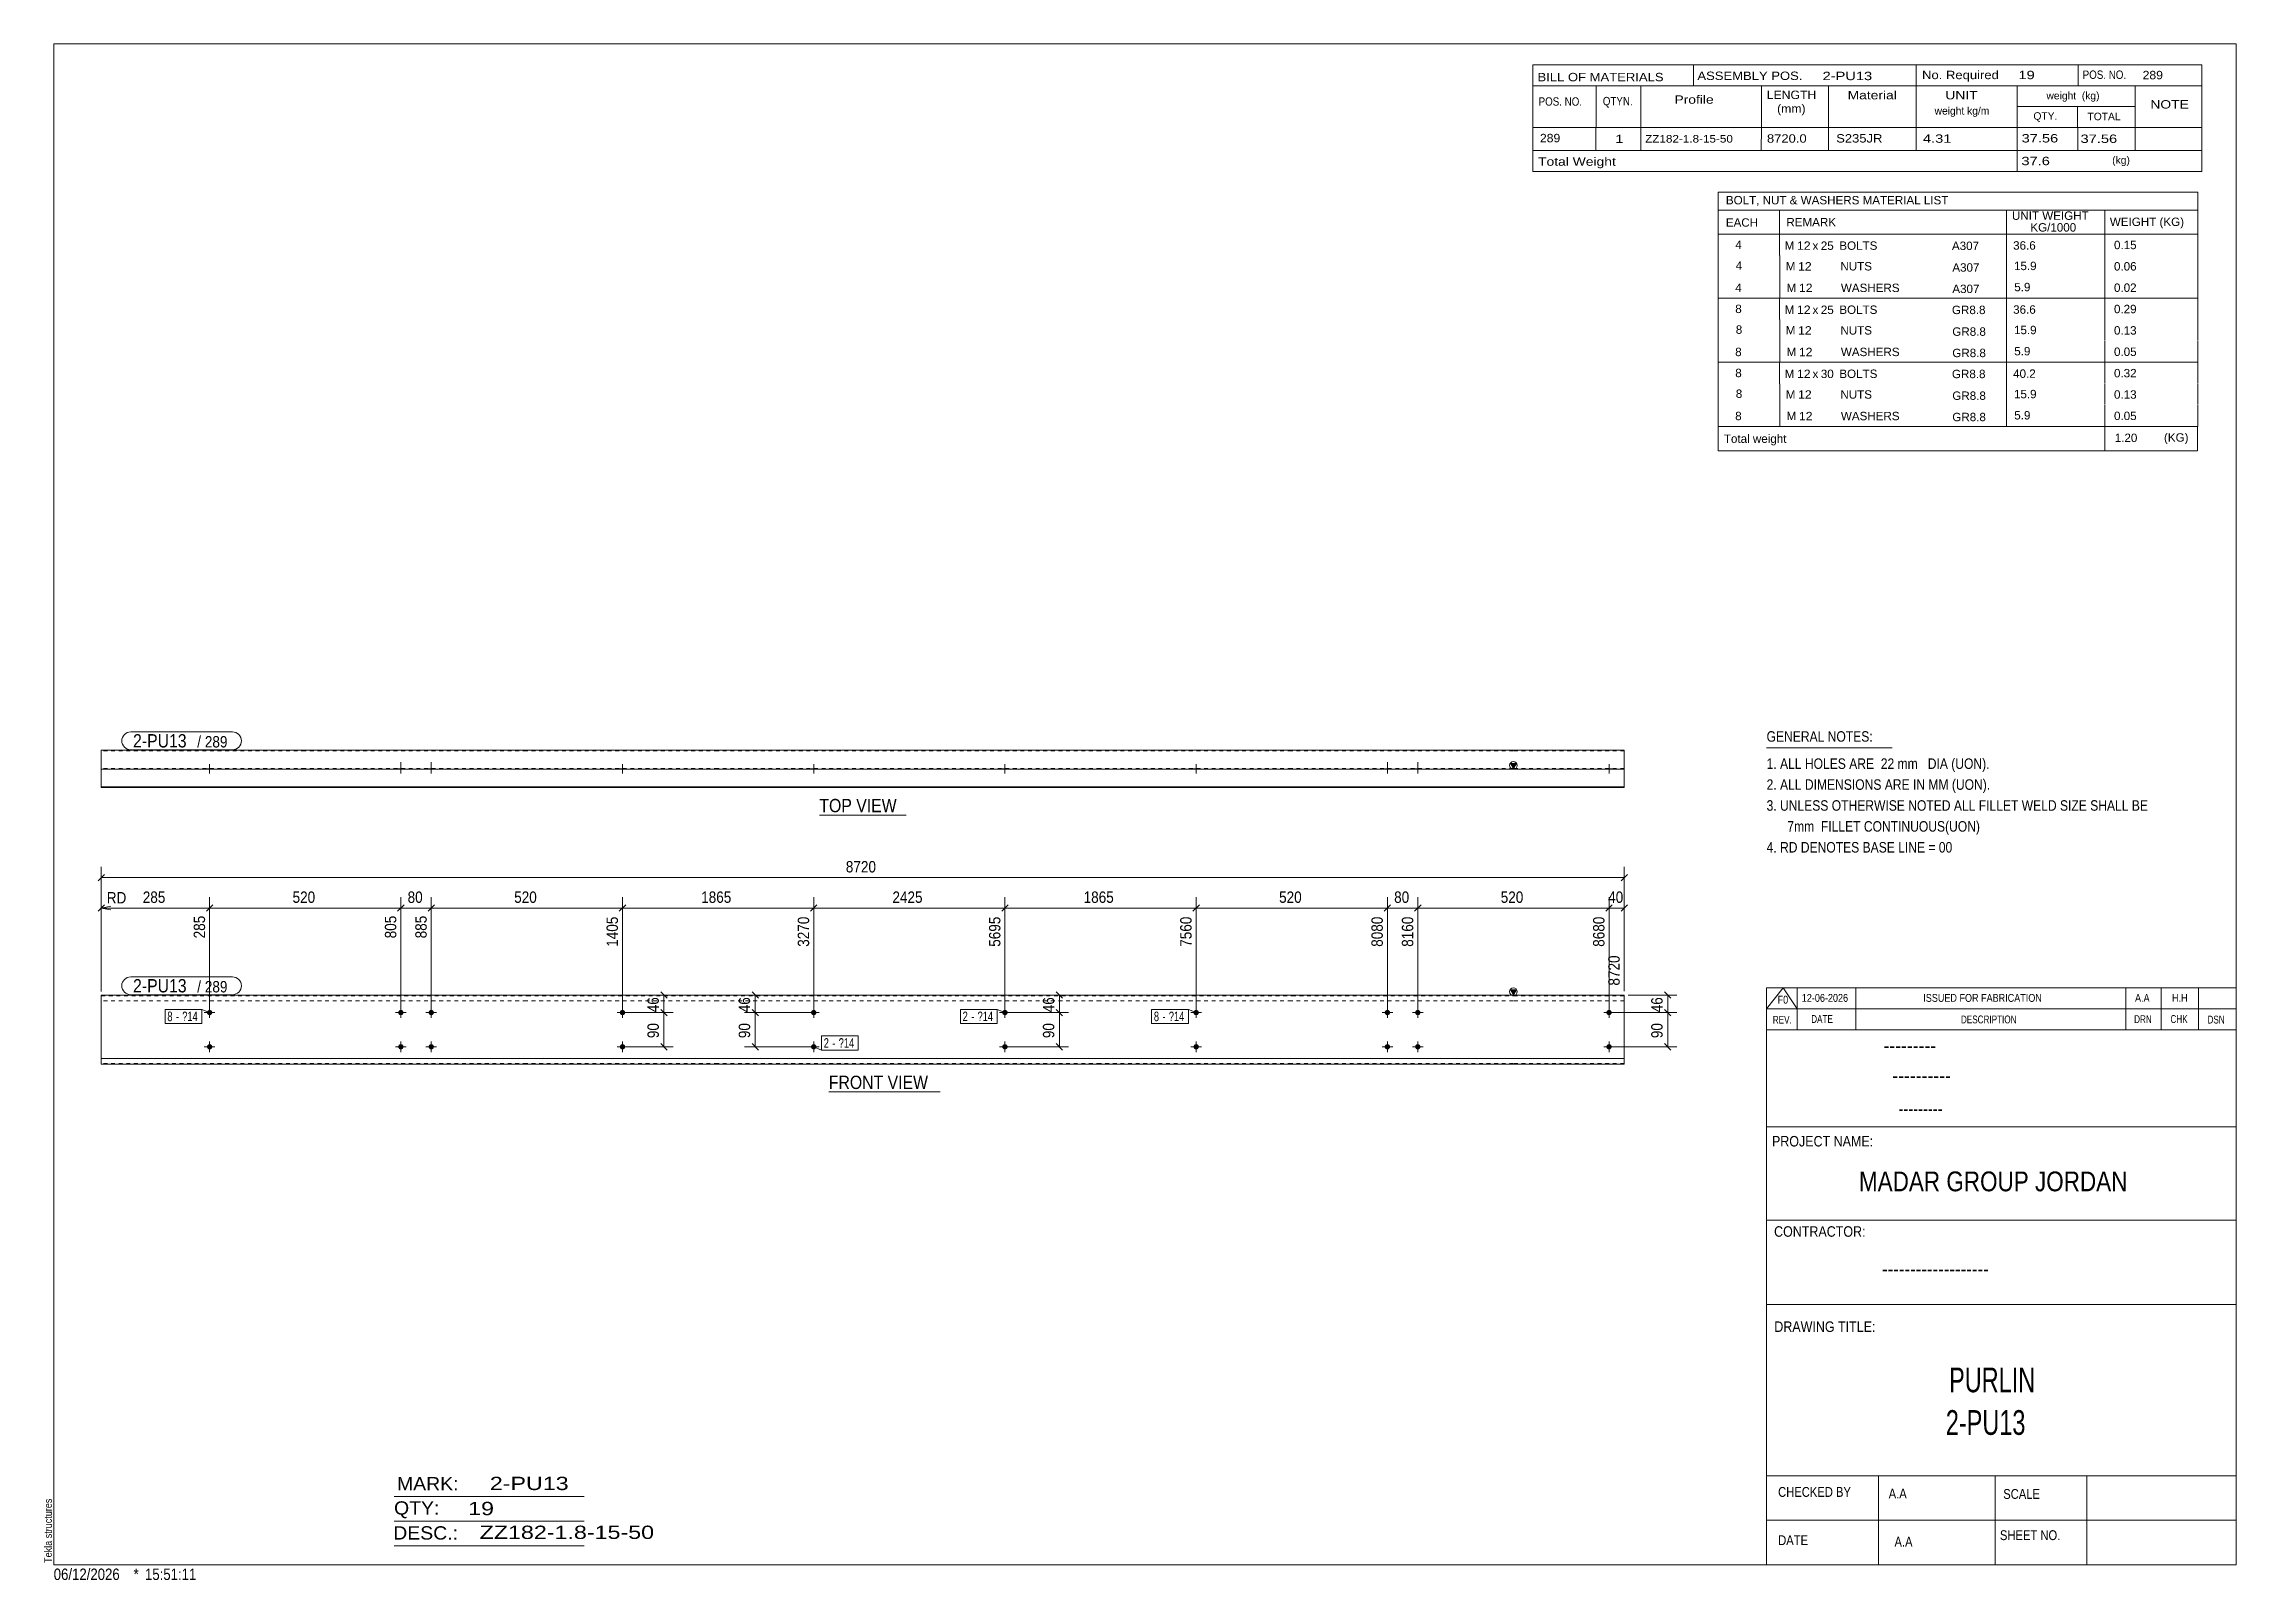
# Model space of a CAD drawing. Header units: millimetres. Extents: x 2 to 579, y 1 to 405.
import ezdxf

# ---------------------------------------------------------------- set-up
doc = ezdxf.new("R2010")
doc.units = ezdxf.units.MM
doc.linetypes.add('XKITLINE00', pattern=[0])
doc.linetypes.add('XKITLINE01', pattern=[4, 1, -1, 1, -1])
for name, color, linetype, lineweight in [('Bolt', 3, 'Continuous', 0), ('BoltMark', 7, 'Continuous', 0), ('Dimensions', 7, 'Continuous', 0), ('DrawingSheet', 5, 'Continuous', 0), ('OtherObjectType', 7, 'Continuous', 0), ('Part', 2, 'Continuous', 0), ('PartMark', 7, 'Continuous', 0)]:
    doc.layers.add(name, color=color, linetype=linetype, lineweight=lineweight)
doc.styles.add('@ARIAL_UNICODE_MS_BOLD', font='ARIAL.TTF')
doc.styles.add('ARIAL', font='ARIAL.TTF')
doc.styles.add('ARIAL_NARROW', font='ARIALN.TTF')
doc.styles.add('COMIC_SANS_MS_BOLD', font='COMICBD.TTF')
doc.styles.add('SWIS721_EX_BT', font='ARIAL.TTF')
doc.styles.add('SWISSE', font='ARIAL.TTF')

# ---------------------------------------------------------------- blocks, each defined once
blk = doc.blocks.new('*A1')
at = {"layer": 'Bolt'}
for points in [[(255.87, 150.2), (255.87, 150.16), (255.87, 150.13), (255.86, 150.09), (255.85, 150.06), (255.85, 150.03), (255.83, 149.99), (255.82, 149.96), (255.81, 149.93), (255.79, 149.9), (255.78, 149.87), (255.76, 149.84), (255.74, 149.81), (255.72, 149.79), (255.69, 149.76), (255.67, 149.74), (255.65, 149.71), (255.62, 149.69), (255.59, 149.67), (255.56, 149.65), (255.54, 149.63), (255.51, 149.61), (255.48, 149.6), (255.44, 149.58), (255.41, 149.57), (255.38, 149.56), (255.35, 149.55), (255.31, 149.54), (255.28, 149.54), (255.24, 149.53), (255.21, 149.53), (255.18, 149.53), (255.14, 149.53), (255.11, 149.53), (255.07, 149.54), (255.04, 149.54), (255.01, 149.55), (254.97, 149.56), (254.94, 149.57), (254.91, 149.58), (254.88, 149.6), (254.85, 149.61), (254.82, 149.63), (254.79, 149.65), (254.76, 149.67), (254.73, 149.69), (254.71, 149.71), (254.68, 149.74), (254.66, 149.76), (254.63, 149.79), (254.61, 149.81), (254.59, 149.84), (254.58, 149.87), (254.56, 149.9), (254.54, 149.93), (254.53, 149.96), (254.52, 149.99), (254.51, 150.03), (254.5, 150.06), (254.49, 150.09), (254.48, 150.13), (254.48, 150.16), (254.48, 150.2), (254.48, 150.23), (254.48, 150.26), (254.48, 150.3), (254.48, 150.33), (254.49, 150.37), (254.5, 150.4), (254.51, 150.43), (254.52, 150.47), (254.53, 150.5), (254.54, 150.53), (254.56, 150.56), (254.58, 150.59), (254.59, 150.62), (254.61, 150.65), (254.63, 150.67), (254.66, 150.7), (254.68, 150.72), (254.71, 150.75), (254.73, 150.77), (254.76, 150.79), (254.79, 150.81), (254.82, 150.83), (254.85, 150.85), (254.88, 150.86), (254.91, 150.88), (254.94, 150.89), (254.97, 150.9), (255.01, 150.91), (255.04, 150.92), (255.07, 150.92), (255.11, 150.93), (255.14, 150.93), (255.18, 150.93), (255.21, 150.93), (255.24, 150.93), (255.28, 150.92), (255.31, 150.92), (255.35, 150.91), (255.38, 150.9), (255.41, 150.89), (255.44, 150.88), (255.48, 150.86), (255.51, 150.85), (255.54, 150.83), (255.56, 150.81), (255.59, 150.79), (255.62, 150.77), (255.65, 150.75), (255.67, 150.72), (255.69, 150.7), (255.72, 150.67), (255.74, 150.65), (255.76, 150.62), (255.78, 150.59), (255.79, 150.56), (255.81, 150.53), (255.82, 150.5), (255.83, 150.47), (255.85, 150.43), (255.85, 150.4), (255.86, 150.37), (255.87, 150.33), (255.87, 150.3), (255.87, 150.26), (255.88, 150.23)], [(255.87, 141.2), (255.87, 141.16), (255.87, 141.13), (255.86, 141.09), (255.85, 141.06), (255.85, 141.03), (255.83, 140.99), (255.82, 140.96), (255.81, 140.93), (255.79, 140.9), (255.78, 140.87), (255.76, 140.84), (255.74, 140.81), (255.72, 140.79), (255.69, 140.76), (255.67, 140.74), (255.65, 140.71), (255.62, 140.69), (255.59, 140.67), (255.56, 140.65), (255.54, 140.63), (255.51, 140.61), (255.48, 140.6), (255.44, 140.58), (255.41, 140.57), (255.38, 140.56), (255.35, 140.55), (255.31, 140.54), (255.28, 140.54), (255.24, 140.53), (255.21, 140.53), (255.18, 140.53), (255.14, 140.53), (255.11, 140.53), (255.07, 140.54), (255.04, 140.54), (255.01, 140.55), (254.97, 140.56), (254.94, 140.57), (254.91, 140.58), (254.88, 140.6), (254.85, 140.61), (254.82, 140.63), (254.79, 140.65), (254.76, 140.67), (254.73, 140.69), (254.71, 140.71), (254.68, 140.74), (254.66, 140.76), (254.63, 140.79), (254.61, 140.81), (254.59, 140.84), (254.58, 140.87), (254.56, 140.9), (254.54, 140.93), (254.53, 140.96), (254.52, 140.99), (254.51, 141.03), (254.5, 141.06), (254.49, 141.09), (254.48, 141.13), (254.48, 141.16), (254.48, 141.2), (254.48, 141.23), (254.48, 141.26), (254.48, 141.3), (254.48, 141.33), (254.49, 141.37), (254.5, 141.4), (254.51, 141.43), (254.52, 141.47), (254.53, 141.5), (254.54, 141.53), (254.56, 141.56), (254.58, 141.59), (254.59, 141.62), (254.61, 141.65), (254.63, 141.67), (254.66, 141.7), (254.68, 141.72), (254.71, 141.75), (254.73, 141.77), (254.76, 141.79), (254.79, 141.81), (254.82, 141.83), (254.85, 141.85), (254.88, 141.86), (254.91, 141.88), (254.94, 141.89), (254.97, 141.9), (255.01, 141.91), (255.04, 141.92), (255.07, 141.92), (255.11, 141.93), (255.14, 141.93), (255.18, 141.93), (255.21, 141.93), (255.24, 141.93), (255.28, 141.92), (255.31, 141.92), (255.35, 141.91), (255.38, 141.9), (255.41, 141.89), (255.44, 141.88), (255.48, 141.86), (255.51, 141.85), (255.54, 141.83), (255.56, 141.81), (255.59, 141.79), (255.62, 141.77), (255.65, 141.75), (255.67, 141.72), (255.69, 141.7), (255.72, 141.67), (255.74, 141.65), (255.76, 141.62), (255.78, 141.59), (255.79, 141.56), (255.81, 141.53), (255.82, 141.5), (255.83, 141.47), (255.85, 141.43), (255.85, 141.4), (255.86, 141.37), (255.87, 141.33), (255.87, 141.3), (255.87, 141.26), (255.88, 141.23)]]:
    blk.add_hatch(color=3, dxfattribs=at).paths.add_polyline_path(points, flags=17)
at = {"layer": 'Bolt', "color": 3, "linetype": 'XKITLINE00', "lineweight": 0}
for p, q in [((256.58, 150.23), (253.78, 150.23)), ((255.18, 151.63), (255.18, 148.83)), ((256.58, 141.23), (253.78, 141.23)), ((255.18, 142.63), (255.18, 139.83))]:
    blk.add_line(p, q, dxfattribs=at)
blk = doc.blocks.new('*A2')
at = {"layer": 'Bolt'}
for points in [[(205.58, 150.2), (205.58, 150.16), (205.57, 150.13), (205.57, 150.09), (205.56, 150.06), (205.55, 150.03), (205.54, 149.99), (205.53, 149.96), (205.51, 149.93), (205.5, 149.9), (205.48, 149.87), (205.46, 149.84), (205.44, 149.81), (205.42, 149.79), (205.4, 149.76), (205.38, 149.74), (205.35, 149.71), (205.33, 149.69), (205.3, 149.67), (205.27, 149.65), (205.24, 149.63), (205.21, 149.61), (205.18, 149.6), (205.15, 149.58), (205.12, 149.57), (205.08, 149.56), (205.05, 149.55), (205.02, 149.54), (204.98, 149.54), (204.95, 149.53), (204.92, 149.53), (204.88, 149.53), (204.85, 149.53), (204.81, 149.53), (204.78, 149.54), (204.75, 149.54), (204.71, 149.55), (204.68, 149.56), (204.65, 149.57), (204.61, 149.58), (204.58, 149.6), (204.55, 149.61), (204.52, 149.63), (204.49, 149.65), (204.46, 149.67), (204.44, 149.69), (204.41, 149.71), (204.39, 149.74), (204.36, 149.76), (204.34, 149.79), (204.32, 149.81), (204.3, 149.84), (204.28, 149.87), (204.26, 149.9), (204.25, 149.93), (204.24, 149.96), (204.22, 149.99), (204.21, 150.03), (204.2, 150.06), (204.2, 150.09), (204.19, 150.13), (204.19, 150.16), (204.18, 150.2), (204.18, 150.23), (204.18, 150.26), (204.19, 150.3), (204.19, 150.33), (204.2, 150.37), (204.2, 150.4), (204.21, 150.43), (204.22, 150.47), (204.24, 150.5), (204.25, 150.53), (204.26, 150.56), (204.28, 150.59), (204.3, 150.62), (204.32, 150.65), (204.34, 150.67), (204.36, 150.7), (204.39, 150.72), (204.41, 150.75), (204.44, 150.77), (204.46, 150.79), (204.49, 150.81), (204.52, 150.83), (204.55, 150.85), (204.58, 150.86), (204.61, 150.88), (204.65, 150.89), (204.68, 150.9), (204.71, 150.91), (204.75, 150.92), (204.78, 150.92), (204.81, 150.93), (204.85, 150.93), (204.88, 150.93), (204.92, 150.93), (204.95, 150.93), (204.98, 150.92), (205.02, 150.92), (205.05, 150.91), (205.08, 150.9), (205.12, 150.89), (205.15, 150.88), (205.18, 150.86), (205.21, 150.85), (205.24, 150.83), (205.27, 150.81), (205.3, 150.79), (205.33, 150.77), (205.35, 150.75), (205.38, 150.72), (205.4, 150.7), (205.42, 150.67), (205.44, 150.65), (205.46, 150.62), (205.48, 150.59), (205.5, 150.56), (205.51, 150.53), (205.53, 150.5), (205.54, 150.47), (205.55, 150.43), (205.56, 150.4), (205.57, 150.37), (205.57, 150.33), (205.58, 150.3), (205.58, 150.26), (205.58, 150.23)], [(205.58, 141.2), (205.58, 141.16), (205.57, 141.13), (205.57, 141.09), (205.56, 141.06), (205.55, 141.03), (205.54, 140.99), (205.53, 140.96), (205.51, 140.93), (205.5, 140.9), (205.48, 140.87), (205.46, 140.84), (205.44, 140.81), (205.42, 140.79), (205.4, 140.76), (205.38, 140.74), (205.35, 140.71), (205.33, 140.69), (205.3, 140.67), (205.27, 140.65), (205.24, 140.63), (205.21, 140.61), (205.18, 140.6), (205.15, 140.58), (205.12, 140.57), (205.08, 140.56), (205.05, 140.55), (205.02, 140.54), (204.98, 140.54), (204.95, 140.53), (204.92, 140.53), (204.88, 140.53), (204.85, 140.53), (204.81, 140.53), (204.78, 140.54), (204.75, 140.54), (204.71, 140.55), (204.68, 140.56), (204.65, 140.57), (204.61, 140.58), (204.58, 140.6), (204.55, 140.61), (204.52, 140.63), (204.49, 140.65), (204.46, 140.67), (204.44, 140.69), (204.41, 140.71), (204.39, 140.74), (204.36, 140.76), (204.34, 140.79), (204.32, 140.81), (204.3, 140.84), (204.28, 140.87), (204.26, 140.9), (204.25, 140.93), (204.24, 140.96), (204.22, 140.99), (204.21, 141.03), (204.2, 141.06), (204.2, 141.09), (204.19, 141.13), (204.19, 141.16), (204.18, 141.2), (204.18, 141.23), (204.18, 141.26), (204.19, 141.3), (204.19, 141.33), (204.2, 141.37), (204.2, 141.4), (204.21, 141.43), (204.22, 141.47), (204.24, 141.5), (204.25, 141.53), (204.26, 141.56), (204.28, 141.59), (204.3, 141.62), (204.32, 141.65), (204.34, 141.67), (204.36, 141.7), (204.39, 141.72), (204.41, 141.75), (204.44, 141.77), (204.46, 141.79), (204.49, 141.81), (204.52, 141.83), (204.55, 141.85), (204.58, 141.86), (204.61, 141.88), (204.65, 141.89), (204.68, 141.9), (204.71, 141.91), (204.75, 141.92), (204.78, 141.92), (204.81, 141.93), (204.85, 141.93), (204.88, 141.93), (204.92, 141.93), (204.95, 141.93), (204.98, 141.92), (205.02, 141.92), (205.05, 141.91), (205.08, 141.9), (205.12, 141.89), (205.15, 141.88), (205.18, 141.86), (205.21, 141.85), (205.24, 141.83), (205.27, 141.81), (205.3, 141.79), (205.33, 141.77), (205.35, 141.75), (205.38, 141.72), (205.4, 141.7), (205.42, 141.67), (205.44, 141.65), (205.46, 141.62), (205.48, 141.59), (205.5, 141.56), (205.51, 141.53), (205.53, 141.5), (205.54, 141.47), (205.55, 141.43), (205.56, 141.4), (205.57, 141.37), (205.57, 141.33), (205.58, 141.3), (205.58, 141.26), (205.58, 141.23)]]:
    blk.add_hatch(color=3, dxfattribs=at).paths.add_polyline_path(points, flags=17)
at = {"layer": 'Bolt', "color": 3, "linetype": 'XKITLINE00', "lineweight": 0}
for p, q in [((206.28, 150.23), (203.48, 150.23)), ((204.88, 151.63), (204.88, 148.83)), ((206.28, 141.23), (203.48, 141.23)), ((204.88, 142.63), (204.88, 139.83))]:
    blk.add_line(p, q, dxfattribs=at)
blk = doc.blocks.new('*A3')
at = {"layer": 'Bolt'}
for points in [[(96.99, 150.2), (96.99, 150.16), (96.99, 150.13), (96.98, 150.09), (96.97, 150.06), (96.96, 150.03), (96.95, 149.99), (96.94, 149.96), (96.93, 149.93), (96.91, 149.9), (96.89, 149.87), (96.88, 149.84), (96.86, 149.81), (96.84, 149.79), (96.81, 149.76), (96.79, 149.74), (96.76, 149.71), (96.74, 149.69), (96.71, 149.67), (96.68, 149.65), (96.65, 149.63), (96.62, 149.61), (96.59, 149.6), (96.56, 149.58), (96.53, 149.57), (96.5, 149.56), (96.46, 149.55), (96.43, 149.54), (96.4, 149.54), (96.36, 149.53), (96.33, 149.53), (96.29, 149.53), (96.26, 149.53), (96.23, 149.53), (96.19, 149.54), (96.16, 149.54), (96.12, 149.55), (96.09, 149.56), (96.06, 149.57), (96.03, 149.58), (95.99, 149.6), (95.96, 149.61), (95.93, 149.63), (95.91, 149.65), (95.88, 149.67), (95.85, 149.69), (95.82, 149.71), (95.8, 149.74), (95.78, 149.76), (95.75, 149.79), (95.73, 149.81), (95.71, 149.84), (95.69, 149.87), (95.68, 149.9), (95.66, 149.93), (95.65, 149.96), (95.63, 149.99), (95.62, 150.03), (95.61, 150.06), (95.61, 150.09), (95.6, 150.13), (95.6, 150.16), (95.59, 150.2), (95.59, 150.23), (95.59, 150.26), (95.6, 150.3), (95.6, 150.33), (95.61, 150.37), (95.61, 150.4), (95.62, 150.43), (95.63, 150.47), (95.65, 150.5), (95.66, 150.53), (95.68, 150.56), (95.69, 150.59), (95.71, 150.62), (95.73, 150.65), (95.75, 150.67), (95.78, 150.7), (95.8, 150.72), (95.82, 150.75), (95.85, 150.77), (95.88, 150.79), (95.91, 150.81), (95.93, 150.83), (95.96, 150.85), (95.99, 150.86), (96.03, 150.88), (96.06, 150.89), (96.09, 150.9), (96.12, 150.91), (96.16, 150.92), (96.19, 150.92), (96.23, 150.93), (96.26, 150.93), (96.29, 150.93), (96.33, 150.93), (96.36, 150.93), (96.4, 150.92), (96.43, 150.92), (96.46, 150.91), (96.5, 150.9), (96.53, 150.89), (96.56, 150.88), (96.59, 150.86), (96.62, 150.85), (96.65, 150.83), (96.68, 150.81), (96.71, 150.79), (96.74, 150.77), (96.76, 150.75), (96.79, 150.72), (96.81, 150.7), (96.84, 150.67), (96.86, 150.65), (96.88, 150.62), (96.89, 150.59), (96.91, 150.56), (96.93, 150.53), (96.94, 150.5), (96.95, 150.47), (96.96, 150.43), (96.97, 150.4), (96.98, 150.37), (96.99, 150.33), (96.99, 150.3), (96.99, 150.26), (96.99, 150.23)], [(104.99, 150.2), (104.99, 150.16), (104.99, 150.13), (104.98, 150.09), (104.97, 150.06), (104.96, 150.03), (104.95, 149.99), (104.94, 149.96), (104.93, 149.93), (104.91, 149.9), (104.89, 149.87), (104.88, 149.84), (104.86, 149.81), (104.84, 149.79), (104.81, 149.76), (104.79, 149.74), (104.76, 149.71), (104.74, 149.69), (104.71, 149.67), (104.68, 149.65), (104.65, 149.63), (104.62, 149.61), (104.59, 149.6), (104.56, 149.58), (104.53, 149.57), (104.5, 149.56), (104.46, 149.55), (104.43, 149.54), (104.4, 149.54), (104.36, 149.53), (104.33, 149.53), (104.29, 149.53), (104.26, 149.53), (104.23, 149.53), (104.19, 149.54), (104.16, 149.54), (104.12, 149.55), (104.09, 149.56), (104.06, 149.57), (104.03, 149.58), (103.99, 149.6), (103.96, 149.61), (103.93, 149.63), (103.91, 149.65), (103.88, 149.67), (103.85, 149.69), (103.82, 149.71), (103.8, 149.74), (103.78, 149.76), (103.75, 149.79), (103.73, 149.81), (103.71, 149.84), (103.69, 149.87), (103.68, 149.9), (103.66, 149.93), (103.65, 149.96), (103.63, 149.99), (103.62, 150.03), (103.61, 150.06), (103.61, 150.09), (103.6, 150.13), (103.6, 150.16), (103.59, 150.2), (103.59, 150.23), (103.59, 150.26), (103.6, 150.3), (103.6, 150.33), (103.61, 150.37), (103.61, 150.4), (103.62, 150.43), (103.63, 150.47), (103.65, 150.5), (103.66, 150.53), (103.68, 150.56), (103.69, 150.59), (103.71, 150.62), (103.73, 150.65), (103.75, 150.67), (103.78, 150.7), (103.8, 150.72), (103.82, 150.75), (103.85, 150.77), (103.88, 150.79), (103.91, 150.81), (103.93, 150.83), (103.96, 150.85), (103.99, 150.86), (104.03, 150.88), (104.06, 150.89), (104.09, 150.9), (104.12, 150.91), (104.16, 150.92), (104.19, 150.92), (104.23, 150.93), (104.26, 150.93), (104.29, 150.93), (104.33, 150.93), (104.36, 150.93), (104.4, 150.92), (104.43, 150.92), (104.46, 150.91), (104.5, 150.9), (104.53, 150.89), (104.56, 150.88), (104.59, 150.86), (104.62, 150.85), (104.65, 150.83), (104.68, 150.81), (104.71, 150.79), (104.74, 150.77), (104.76, 150.75), (104.79, 150.72), (104.81, 150.7), (104.84, 150.67), (104.86, 150.65), (104.88, 150.62), (104.89, 150.59), (104.91, 150.56), (104.93, 150.53), (104.94, 150.5), (104.95, 150.47), (104.96, 150.43), (104.97, 150.4), (104.98, 150.37), (104.99, 150.33), (104.99, 150.3), (104.99, 150.26), (104.99, 150.23)], [(96.99, 141.2), (96.99, 141.16), (96.99, 141.13), (96.98, 141.09), (96.97, 141.06), (96.96, 141.03), (96.95, 140.99), (96.94, 140.96), (96.93, 140.93), (96.91, 140.9), (96.89, 140.87), (96.88, 140.84), (96.86, 140.81), (96.84, 140.79), (96.81, 140.76), (96.79, 140.74), (96.76, 140.71), (96.74, 140.69), (96.71, 140.67), (96.68, 140.65), (96.65, 140.63), (96.62, 140.61), (96.59, 140.6), (96.56, 140.58), (96.53, 140.57), (96.5, 140.56), (96.46, 140.55), (96.43, 140.54), (96.4, 140.54), (96.36, 140.53), (96.33, 140.53), (96.29, 140.53), (96.26, 140.53), (96.23, 140.53), (96.19, 140.54), (96.16, 140.54), (96.12, 140.55), (96.09, 140.56), (96.06, 140.57), (96.03, 140.58), (95.99, 140.6), (95.96, 140.61), (95.93, 140.63), (95.91, 140.65), (95.88, 140.67), (95.85, 140.69), (95.82, 140.71), (95.8, 140.74), (95.78, 140.76), (95.75, 140.79), (95.73, 140.81), (95.71, 140.84), (95.69, 140.87), (95.68, 140.9), (95.66, 140.93), (95.65, 140.96), (95.63, 140.99), (95.62, 141.03), (95.61, 141.06), (95.61, 141.09), (95.6, 141.13), (95.6, 141.16), (95.59, 141.2), (95.59, 141.23), (95.59, 141.26), (95.6, 141.3), (95.6, 141.33), (95.61, 141.37), (95.61, 141.4), (95.62, 141.43), (95.63, 141.47), (95.65, 141.5), (95.66, 141.53), (95.68, 141.56), (95.69, 141.59), (95.71, 141.62), (95.73, 141.65), (95.75, 141.67), (95.78, 141.7), (95.8, 141.72), (95.82, 141.75), (95.85, 141.77), (95.88, 141.79), (95.91, 141.81), (95.93, 141.83), (95.96, 141.85), (95.99, 141.86), (96.03, 141.88), (96.06, 141.89), (96.09, 141.9), (96.12, 141.91), (96.16, 141.92), (96.19, 141.92), (96.23, 141.93), (96.26, 141.93), (96.29, 141.93), (96.33, 141.93), (96.36, 141.93), (96.4, 141.92), (96.43, 141.92), (96.46, 141.91), (96.5, 141.9), (96.53, 141.89), (96.56, 141.88), (96.59, 141.86), (96.62, 141.85), (96.65, 141.83), (96.68, 141.81), (96.71, 141.79), (96.74, 141.77), (96.76, 141.75), (96.79, 141.72), (96.81, 141.7), (96.84, 141.67), (96.86, 141.65), (96.88, 141.62), (96.89, 141.59), (96.91, 141.56), (96.93, 141.53), (96.94, 141.5), (96.95, 141.47), (96.96, 141.43), (96.97, 141.4), (96.98, 141.37), (96.99, 141.33), (96.99, 141.3), (96.99, 141.26), (96.99, 141.23)], [(104.99, 141.2), (104.99, 141.16), (104.99, 141.13), (104.98, 141.09), (104.97, 141.06), (104.96, 141.03), (104.95, 140.99), (104.94, 140.96), (104.93, 140.93), (104.91, 140.9), (104.89, 140.87), (104.88, 140.84), (104.86, 140.81), (104.84, 140.79), (104.81, 140.76), (104.79, 140.74), (104.76, 140.71), (104.74, 140.69), (104.71, 140.67), (104.68, 140.65), (104.65, 140.63), (104.62, 140.61), (104.59, 140.6), (104.56, 140.58), (104.53, 140.57), (104.5, 140.56), (104.46, 140.55), (104.43, 140.54), (104.4, 140.54), (104.36, 140.53), (104.33, 140.53), (104.29, 140.53), (104.26, 140.53), (104.23, 140.53), (104.19, 140.54), (104.16, 140.54), (104.12, 140.55), (104.09, 140.56), (104.06, 140.57), (104.03, 140.58), (103.99, 140.6), (103.96, 140.61), (103.93, 140.63), (103.91, 140.65), (103.88, 140.67), (103.85, 140.69), (103.82, 140.71), (103.8, 140.74), (103.78, 140.76), (103.75, 140.79), (103.73, 140.81), (103.71, 140.84), (103.69, 140.87), (103.68, 140.9), (103.66, 140.93), (103.65, 140.96), (103.63, 140.99), (103.62, 141.03), (103.61, 141.06), (103.61, 141.09), (103.6, 141.13), (103.6, 141.16), (103.59, 141.2), (103.59, 141.23), (103.59, 141.26), (103.6, 141.3), (103.6, 141.33), (103.61, 141.37), (103.61, 141.4), (103.62, 141.43), (103.63, 141.47), (103.65, 141.5), (103.66, 141.53), (103.68, 141.56), (103.69, 141.59), (103.71, 141.62), (103.73, 141.65), (103.75, 141.67), (103.78, 141.7), (103.8, 141.72), (103.82, 141.75), (103.85, 141.77), (103.88, 141.79), (103.91, 141.81), (103.93, 141.83), (103.96, 141.85), (103.99, 141.86), (104.03, 141.88), (104.06, 141.89), (104.09, 141.9), (104.12, 141.91), (104.16, 141.92), (104.19, 141.92), (104.23, 141.93), (104.26, 141.93), (104.29, 141.93), (104.33, 141.93), (104.36, 141.93), (104.4, 141.92), (104.43, 141.92), (104.46, 141.91), (104.5, 141.9), (104.53, 141.89), (104.56, 141.88), (104.59, 141.86), (104.62, 141.85), (104.65, 141.83), (104.68, 141.81), (104.71, 141.79), (104.74, 141.77), (104.76, 141.75), (104.79, 141.72), (104.81, 141.7), (104.84, 141.67), (104.86, 141.65), (104.88, 141.62), (104.89, 141.59), (104.91, 141.56), (104.93, 141.53), (104.94, 141.5), (104.95, 141.47), (104.96, 141.43), (104.97, 141.4), (104.98, 141.37), (104.99, 141.33), (104.99, 141.3), (104.99, 141.26), (104.99, 141.23)]]:
    blk.add_hatch(color=3, dxfattribs=at).paths.add_polyline_path(points, flags=17)
at = {"layer": 'Bolt', "color": 3, "linetype": 'XKITLINE00', "lineweight": 0}
for p, q in [((97.69, 150.23), (94.89, 150.23)), ((96.29, 151.63), (96.29, 148.83)), ((105.69, 150.23), (102.89, 150.23)), ((104.29, 151.63), (104.29, 148.83)), ((97.69, 141.23), (94.89, 141.23)), ((96.29, 142.63), (96.29, 139.83)), ((105.69, 141.23), (102.89, 141.23)), ((104.29, 142.63), (104.29, 139.83))]:
    blk.add_line(p, q, dxfattribs=at)
blk = doc.blocks.new('*A4')
at = {"layer": 'Bolt'}
for points in [[(46.7, 150.2), (46.7, 150.16), (46.69, 150.13), (46.69, 150.09), (46.68, 150.06), (46.67, 150.03), (46.66, 149.99), (46.65, 149.96), (46.63, 149.93), (46.62, 149.9), (46.6, 149.87), (46.58, 149.84), (46.56, 149.81), (46.54, 149.79), (46.52, 149.76), (46.49, 149.74), (46.47, 149.71), (46.44, 149.69), (46.42, 149.67), (46.39, 149.65), (46.36, 149.63), (46.33, 149.61), (46.3, 149.6), (46.27, 149.58), (46.24, 149.57), (46.2, 149.56), (46.17, 149.55), (46.14, 149.54), (46.1, 149.54), (46.07, 149.53), (46.03, 149.53), (46, 149.53), (45.97, 149.53), (45.93, 149.53), (45.9, 149.54), (45.86, 149.54), (45.83, 149.55), (45.8, 149.56), (45.76, 149.57), (45.73, 149.58), (45.7, 149.6), (45.67, 149.61), (45.64, 149.63), (45.61, 149.65), (45.58, 149.67), (45.56, 149.69), (45.53, 149.71), (45.51, 149.74), (45.48, 149.76), (45.46, 149.79), (45.44, 149.81), (45.42, 149.84), (45.4, 149.87), (45.38, 149.9), (45.37, 149.93), (45.35, 149.96), (45.34, 149.99), (45.33, 150.03), (45.32, 150.06), (45.31, 150.09), (45.31, 150.13), (45.3, 150.16), (45.3, 150.2), (45.3, 150.23), (45.3, 150.26), (45.3, 150.3), (45.31, 150.33), (45.31, 150.37), (45.32, 150.4), (45.33, 150.43), (45.34, 150.47), (45.35, 150.5), (45.37, 150.53), (45.38, 150.56), (45.4, 150.59), (45.42, 150.62), (45.44, 150.65), (45.46, 150.67), (45.48, 150.7), (45.51, 150.72), (45.53, 150.75), (45.56, 150.77), (45.58, 150.79), (45.61, 150.81), (45.64, 150.83), (45.67, 150.85), (45.7, 150.86), (45.73, 150.88), (45.76, 150.89), (45.8, 150.9), (45.83, 150.91), (45.86, 150.92), (45.9, 150.92), (45.93, 150.93), (45.97, 150.93), (46, 150.93), (46.03, 150.93), (46.07, 150.93), (46.1, 150.92), (46.14, 150.92), (46.17, 150.91), (46.2, 150.9), (46.24, 150.89), (46.27, 150.88), (46.3, 150.86), (46.33, 150.85), (46.36, 150.83), (46.39, 150.81), (46.42, 150.79), (46.44, 150.77), (46.47, 150.75), (46.49, 150.72), (46.52, 150.7), (46.54, 150.67), (46.56, 150.65), (46.58, 150.62), (46.6, 150.59), (46.62, 150.56), (46.63, 150.53), (46.65, 150.5), (46.66, 150.47), (46.67, 150.43), (46.68, 150.4), (46.69, 150.37), (46.69, 150.33), (46.7, 150.3), (46.7, 150.26), (46.7, 150.23)], [(155.29, 150.2), (155.28, 150.16), (155.28, 150.13), (155.27, 150.09), (155.27, 150.06), (155.26, 150.03), (155.25, 149.99), (155.23, 149.96), (155.22, 149.93), (155.21, 149.9), (155.19, 149.87), (155.17, 149.84), (155.15, 149.81), (155.13, 149.79), (155.11, 149.76), (155.08, 149.74), (155.06, 149.71), (155.03, 149.69), (155, 149.67), (154.98, 149.65), (154.95, 149.63), (154.92, 149.61), (154.89, 149.6), (154.86, 149.58), (154.82, 149.57), (154.79, 149.56), (154.76, 149.55), (154.72, 149.54), (154.69, 149.54), (154.66, 149.53), (154.62, 149.53), (154.59, 149.53), (154.55, 149.53), (154.52, 149.53), (154.49, 149.54), (154.45, 149.54), (154.42, 149.55), (154.38, 149.56), (154.35, 149.57), (154.32, 149.58), (154.29, 149.6), (154.26, 149.61), (154.23, 149.63), (154.2, 149.65), (154.17, 149.67), (154.14, 149.69), (154.12, 149.71), (154.09, 149.74), (154.07, 149.76), (154.05, 149.79), (154.03, 149.81), (154.01, 149.84), (153.99, 149.87), (153.97, 149.9), (153.96, 149.93), (153.94, 149.96), (153.93, 149.99), (153.92, 150.03), (153.91, 150.06), (153.9, 150.09), (153.9, 150.13), (153.89, 150.16), (153.89, 150.2), (153.89, 150.23), (153.89, 150.26), (153.89, 150.3), (153.9, 150.33), (153.9, 150.37), (153.91, 150.4), (153.92, 150.43), (153.93, 150.47), (153.94, 150.5), (153.96, 150.53), (153.97, 150.56), (153.99, 150.59), (154.01, 150.62), (154.03, 150.65), (154.05, 150.67), (154.07, 150.7), (154.09, 150.72), (154.12, 150.75), (154.14, 150.77), (154.17, 150.79), (154.2, 150.81), (154.23, 150.83), (154.26, 150.85), (154.29, 150.86), (154.32, 150.88), (154.35, 150.89), (154.38, 150.9), (154.42, 150.91), (154.45, 150.92), (154.49, 150.92), (154.52, 150.93), (154.55, 150.93), (154.59, 150.93), (154.62, 150.93), (154.66, 150.93), (154.69, 150.92), (154.72, 150.92), (154.76, 150.91), (154.79, 150.9), (154.82, 150.89), (154.86, 150.88), (154.89, 150.86), (154.92, 150.85), (154.95, 150.83), (154.98, 150.81), (155, 150.79), (155.03, 150.77), (155.06, 150.75), (155.08, 150.72), (155.11, 150.7), (155.13, 150.67), (155.15, 150.65), (155.17, 150.62), (155.19, 150.59), (155.21, 150.56), (155.22, 150.53), (155.23, 150.5), (155.25, 150.47), (155.26, 150.43), (155.27, 150.4), (155.27, 150.37), (155.28, 150.33), (155.28, 150.3), (155.29, 150.26), (155.29, 150.23)], [(46.7, 141.2), (46.7, 141.16), (46.69, 141.13), (46.69, 141.09), (46.68, 141.06), (46.67, 141.03), (46.66, 140.99), (46.65, 140.96), (46.63, 140.93), (46.62, 140.9), (46.6, 140.87), (46.58, 140.84), (46.56, 140.81), (46.54, 140.79), (46.52, 140.76), (46.49, 140.74), (46.47, 140.71), (46.44, 140.69), (46.42, 140.67), (46.39, 140.65), (46.36, 140.63), (46.33, 140.61), (46.3, 140.6), (46.27, 140.58), (46.24, 140.57), (46.2, 140.56), (46.17, 140.55), (46.14, 140.54), (46.1, 140.54), (46.07, 140.53), (46.03, 140.53), (46, 140.53), (45.97, 140.53), (45.93, 140.53), (45.9, 140.54), (45.86, 140.54), (45.83, 140.55), (45.8, 140.56), (45.76, 140.57), (45.73, 140.58), (45.7, 140.6), (45.67, 140.61), (45.64, 140.63), (45.61, 140.65), (45.58, 140.67), (45.56, 140.69), (45.53, 140.71), (45.51, 140.74), (45.48, 140.76), (45.46, 140.79), (45.44, 140.81), (45.42, 140.84), (45.4, 140.87), (45.38, 140.9), (45.37, 140.93), (45.35, 140.96), (45.34, 140.99), (45.33, 141.03), (45.32, 141.06), (45.31, 141.09), (45.31, 141.13), (45.3, 141.16), (45.3, 141.2), (45.3, 141.23), (45.3, 141.26), (45.3, 141.3), (45.31, 141.33), (45.31, 141.37), (45.32, 141.4), (45.33, 141.43), (45.34, 141.47), (45.35, 141.5), (45.37, 141.53), (45.38, 141.56), (45.4, 141.59), (45.42, 141.62), (45.44, 141.65), (45.46, 141.67), (45.48, 141.7), (45.51, 141.72), (45.53, 141.75), (45.56, 141.77), (45.58, 141.79), (45.61, 141.81), (45.64, 141.83), (45.67, 141.85), (45.7, 141.86), (45.73, 141.88), (45.76, 141.89), (45.8, 141.9), (45.83, 141.91), (45.86, 141.92), (45.9, 141.92), (45.93, 141.93), (45.97, 141.93), (46, 141.93), (46.03, 141.93), (46.07, 141.93), (46.1, 141.92), (46.14, 141.92), (46.17, 141.91), (46.2, 141.9), (46.24, 141.89), (46.27, 141.88), (46.3, 141.86), (46.33, 141.85), (46.36, 141.83), (46.39, 141.81), (46.42, 141.79), (46.44, 141.77), (46.47, 141.75), (46.49, 141.72), (46.52, 141.7), (46.54, 141.67), (46.56, 141.65), (46.58, 141.62), (46.6, 141.59), (46.62, 141.56), (46.63, 141.53), (46.65, 141.5), (46.66, 141.47), (46.67, 141.43), (46.68, 141.4), (46.69, 141.37), (46.69, 141.33), (46.7, 141.3), (46.7, 141.26), (46.7, 141.23)], [(155.29, 141.2), (155.28, 141.16), (155.28, 141.13), (155.27, 141.09), (155.27, 141.06), (155.26, 141.03), (155.25, 140.99), (155.23, 140.96), (155.22, 140.93), (155.21, 140.9), (155.19, 140.87), (155.17, 140.84), (155.15, 140.81), (155.13, 140.79), (155.11, 140.76), (155.08, 140.74), (155.06, 140.71), (155.03, 140.69), (155, 140.67), (154.98, 140.65), (154.95, 140.63), (154.92, 140.61), (154.89, 140.6), (154.86, 140.58), (154.82, 140.57), (154.79, 140.56), (154.76, 140.55), (154.72, 140.54), (154.69, 140.54), (154.66, 140.53), (154.62, 140.53), (154.59, 140.53), (154.55, 140.53), (154.52, 140.53), (154.49, 140.54), (154.45, 140.54), (154.42, 140.55), (154.38, 140.56), (154.35, 140.57), (154.32, 140.58), (154.29, 140.6), (154.26, 140.61), (154.23, 140.63), (154.2, 140.65), (154.17, 140.67), (154.14, 140.69), (154.12, 140.71), (154.09, 140.74), (154.07, 140.76), (154.05, 140.79), (154.03, 140.81), (154.01, 140.84), (153.99, 140.87), (153.97, 140.9), (153.96, 140.93), (153.94, 140.96), (153.93, 140.99), (153.92, 141.03), (153.91, 141.06), (153.9, 141.09), (153.9, 141.13), (153.89, 141.16), (153.89, 141.2), (153.89, 141.23), (153.89, 141.26), (153.89, 141.3), (153.9, 141.33), (153.9, 141.37), (153.91, 141.4), (153.92, 141.43), (153.93, 141.47), (153.94, 141.5), (153.96, 141.53), (153.97, 141.56), (153.99, 141.59), (154.01, 141.62), (154.03, 141.65), (154.05, 141.67), (154.07, 141.7), (154.09, 141.72), (154.12, 141.75), (154.14, 141.77), (154.17, 141.79), (154.2, 141.81), (154.23, 141.83), (154.26, 141.85), (154.29, 141.86), (154.32, 141.88), (154.35, 141.89), (154.38, 141.9), (154.42, 141.91), (154.45, 141.92), (154.49, 141.92), (154.52, 141.93), (154.55, 141.93), (154.59, 141.93), (154.62, 141.93), (154.66, 141.93), (154.69, 141.92), (154.72, 141.92), (154.76, 141.91), (154.79, 141.9), (154.82, 141.89), (154.86, 141.88), (154.89, 141.86), (154.92, 141.85), (154.95, 141.83), (154.98, 141.81), (155, 141.79), (155.03, 141.77), (155.06, 141.75), (155.08, 141.72), (155.11, 141.7), (155.13, 141.67), (155.15, 141.65), (155.17, 141.62), (155.19, 141.59), (155.21, 141.56), (155.22, 141.53), (155.23, 141.5), (155.25, 141.47), (155.26, 141.43), (155.27, 141.4), (155.27, 141.37), (155.28, 141.33), (155.28, 141.3), (155.29, 141.26), (155.29, 141.23)]]:
    blk.add_hatch(color=3, dxfattribs=at).paths.add_polyline_path(points, flags=17)
at = {"layer": 'Bolt', "color": 3, "linetype": 'XKITLINE00', "lineweight": 0}
for p, q in [((47.4, 150.23), (44.6, 150.23)), ((46, 151.63), (46, 148.83)), ((155.99, 150.23), (153.19, 150.23)), ((154.59, 151.63), (154.59, 148.83)), ((47.4, 141.23), (44.6, 141.23)), ((46, 142.63), (46, 139.83)), ((155.99, 141.23), (153.19, 141.23)), ((154.59, 142.63), (154.59, 139.83))]:
    blk.add_line(p, q, dxfattribs=at)
blk = doc.blocks.new('*A5')
at = {"layer": 'Bolt'}
for points in [[(356.46, 150.2), (356.46, 150.16), (356.46, 150.13), (356.45, 150.09), (356.44, 150.06), (356.43, 150.03), (356.42, 149.99), (356.41, 149.96), (356.4, 149.93), (356.38, 149.9), (356.36, 149.87), (356.35, 149.84), (356.33, 149.81), (356.3, 149.79), (356.28, 149.76), (356.26, 149.74), (356.23, 149.71), (356.21, 149.69), (356.18, 149.67), (356.15, 149.65), (356.12, 149.63), (356.09, 149.61), (356.06, 149.6), (356.03, 149.58), (356, 149.57), (355.97, 149.56), (355.93, 149.55), (355.9, 149.54), (355.87, 149.54), (355.83, 149.53), (355.8, 149.53), (355.76, 149.53), (355.73, 149.53), (355.69, 149.53), (355.66, 149.54), (355.63, 149.54), (355.59, 149.55), (355.56, 149.56), (355.53, 149.57), (355.5, 149.58), (355.46, 149.6), (355.43, 149.61), (355.4, 149.63), (355.37, 149.65), (355.35, 149.67), (355.32, 149.69), (355.29, 149.71), (355.27, 149.74), (355.24, 149.76), (355.22, 149.79), (355.2, 149.81), (355.18, 149.84), (355.16, 149.87), (355.15, 149.9), (355.13, 149.93), (355.12, 149.96), (355.1, 149.99), (355.09, 150.03), (355.08, 150.06), (355.08, 150.09), (355.07, 150.13), (355.07, 150.16), (355.06, 150.2), (355.06, 150.23), (355.06, 150.26), (355.07, 150.3), (355.07, 150.33), (355.08, 150.37), (355.08, 150.4), (355.09, 150.43), (355.1, 150.47), (355.12, 150.5), (355.13, 150.53), (355.15, 150.56), (355.16, 150.59), (355.18, 150.62), (355.2, 150.65), (355.22, 150.67), (355.24, 150.7), (355.27, 150.72), (355.29, 150.75), (355.32, 150.77), (355.35, 150.79), (355.37, 150.81), (355.4, 150.83), (355.43, 150.85), (355.46, 150.86), (355.5, 150.88), (355.53, 150.89), (355.56, 150.9), (355.59, 150.91), (355.63, 150.92), (355.66, 150.92), (355.69, 150.93), (355.73, 150.93), (355.76, 150.93), (355.8, 150.93), (355.83, 150.93), (355.87, 150.92), (355.9, 150.92), (355.93, 150.91), (355.97, 150.9), (356, 150.89), (356.03, 150.88), (356.06, 150.86), (356.09, 150.85), (356.12, 150.83), (356.15, 150.81), (356.18, 150.79), (356.21, 150.77), (356.23, 150.75), (356.26, 150.72), (356.28, 150.7), (356.3, 150.67), (356.33, 150.65), (356.35, 150.62), (356.36, 150.59), (356.38, 150.56), (356.4, 150.53), (356.41, 150.5), (356.42, 150.47), (356.43, 150.43), (356.44, 150.4), (356.45, 150.37), (356.46, 150.33), (356.46, 150.3), (356.46, 150.26), (356.46, 150.23)], [(364.46, 150.2), (364.46, 150.16), (364.46, 150.13), (364.45, 150.09), (364.44, 150.06), (364.43, 150.03), (364.42, 149.99), (364.41, 149.96), (364.4, 149.93), (364.38, 149.9), (364.36, 149.87), (364.35, 149.84), (364.33, 149.81), (364.3, 149.79), (364.28, 149.76), (364.26, 149.74), (364.23, 149.71), (364.21, 149.69), (364.18, 149.67), (364.15, 149.65), (364.12, 149.63), (364.09, 149.61), (364.06, 149.6), (364.03, 149.58), (364, 149.57), (363.97, 149.56), (363.93, 149.55), (363.9, 149.54), (363.87, 149.54), (363.83, 149.53), (363.8, 149.53), (363.76, 149.53), (363.73, 149.53), (363.69, 149.53), (363.66, 149.54), (363.63, 149.54), (363.59, 149.55), (363.56, 149.56), (363.53, 149.57), (363.5, 149.58), (363.46, 149.6), (363.43, 149.61), (363.4, 149.63), (363.37, 149.65), (363.35, 149.67), (363.32, 149.69), (363.29, 149.71), (363.27, 149.74), (363.24, 149.76), (363.22, 149.79), (363.2, 149.81), (363.18, 149.84), (363.16, 149.87), (363.15, 149.9), (363.13, 149.93), (363.12, 149.96), (363.1, 149.99), (363.09, 150.03), (363.08, 150.06), (363.08, 150.09), (363.07, 150.13), (363.07, 150.16), (363.06, 150.2), (363.06, 150.23), (363.06, 150.26), (363.07, 150.3), (363.07, 150.33), (363.08, 150.37), (363.08, 150.4), (363.09, 150.43), (363.1, 150.47), (363.12, 150.5), (363.13, 150.53), (363.15, 150.56), (363.16, 150.59), (363.18, 150.62), (363.2, 150.65), (363.22, 150.67), (363.24, 150.7), (363.27, 150.72), (363.29, 150.75), (363.32, 150.77), (363.35, 150.79), (363.37, 150.81), (363.4, 150.83), (363.43, 150.85), (363.46, 150.86), (363.5, 150.88), (363.53, 150.89), (363.56, 150.9), (363.59, 150.91), (363.63, 150.92), (363.66, 150.92), (363.69, 150.93), (363.73, 150.93), (363.76, 150.93), (363.8, 150.93), (363.83, 150.93), (363.87, 150.92), (363.9, 150.92), (363.93, 150.91), (363.97, 150.9), (364, 150.89), (364.03, 150.88), (364.06, 150.86), (364.09, 150.85), (364.12, 150.83), (364.15, 150.81), (364.18, 150.79), (364.21, 150.77), (364.23, 150.75), (364.26, 150.72), (364.28, 150.7), (364.3, 150.67), (364.33, 150.65), (364.35, 150.62), (364.36, 150.59), (364.38, 150.56), (364.4, 150.53), (364.41, 150.5), (364.42, 150.47), (364.43, 150.43), (364.44, 150.4), (364.45, 150.37), (364.46, 150.33), (364.46, 150.3), (364.46, 150.26), (364.46, 150.23)], [(356.46, 141.2), (356.46, 141.16), (356.46, 141.13), (356.45, 141.09), (356.44, 141.06), (356.43, 141.03), (356.42, 140.99), (356.41, 140.96), (356.4, 140.93), (356.38, 140.9), (356.36, 140.87), (356.35, 140.84), (356.33, 140.81), (356.3, 140.79), (356.28, 140.76), (356.26, 140.74), (356.23, 140.71), (356.21, 140.69), (356.18, 140.67), (356.15, 140.65), (356.12, 140.63), (356.09, 140.61), (356.06, 140.6), (356.03, 140.58), (356, 140.57), (355.97, 140.56), (355.93, 140.55), (355.9, 140.54), (355.87, 140.54), (355.83, 140.53), (355.8, 140.53), (355.76, 140.53), (355.73, 140.53), (355.69, 140.53), (355.66, 140.54), (355.63, 140.54), (355.59, 140.55), (355.56, 140.56), (355.53, 140.57), (355.5, 140.58), (355.46, 140.6), (355.43, 140.61), (355.4, 140.63), (355.37, 140.65), (355.35, 140.67), (355.32, 140.69), (355.29, 140.71), (355.27, 140.74), (355.24, 140.76), (355.22, 140.79), (355.2, 140.81), (355.18, 140.84), (355.16, 140.87), (355.15, 140.9), (355.13, 140.93), (355.12, 140.96), (355.1, 140.99), (355.09, 141.03), (355.08, 141.06), (355.08, 141.09), (355.07, 141.13), (355.07, 141.16), (355.06, 141.2), (355.06, 141.23), (355.06, 141.26), (355.07, 141.3), (355.07, 141.33), (355.08, 141.37), (355.08, 141.4), (355.09, 141.43), (355.1, 141.47), (355.12, 141.5), (355.13, 141.53), (355.15, 141.56), (355.16, 141.59), (355.18, 141.62), (355.2, 141.65), (355.22, 141.67), (355.24, 141.7), (355.27, 141.72), (355.29, 141.75), (355.32, 141.77), (355.35, 141.79), (355.37, 141.81), (355.4, 141.83), (355.43, 141.85), (355.46, 141.86), (355.5, 141.88), (355.53, 141.89), (355.56, 141.9), (355.59, 141.91), (355.63, 141.92), (355.66, 141.92), (355.69, 141.93), (355.73, 141.93), (355.76, 141.93), (355.8, 141.93), (355.83, 141.93), (355.87, 141.92), (355.9, 141.92), (355.93, 141.91), (355.97, 141.9), (356, 141.89), (356.03, 141.88), (356.06, 141.86), (356.09, 141.85), (356.12, 141.83), (356.15, 141.81), (356.18, 141.79), (356.21, 141.77), (356.23, 141.75), (356.26, 141.72), (356.28, 141.7), (356.3, 141.67), (356.33, 141.65), (356.35, 141.62), (356.36, 141.59), (356.38, 141.56), (356.4, 141.53), (356.41, 141.5), (356.42, 141.47), (356.43, 141.43), (356.44, 141.4), (356.45, 141.37), (356.46, 141.33), (356.46, 141.3), (356.46, 141.26), (356.46, 141.23)], [(364.46, 141.2), (364.46, 141.16), (364.46, 141.13), (364.45, 141.09), (364.44, 141.06), (364.43, 141.03), (364.42, 140.99), (364.41, 140.96), (364.4, 140.93), (364.38, 140.9), (364.36, 140.87), (364.35, 140.84), (364.33, 140.81), (364.3, 140.79), (364.28, 140.76), (364.26, 140.74), (364.23, 140.71), (364.21, 140.69), (364.18, 140.67), (364.15, 140.65), (364.12, 140.63), (364.09, 140.61), (364.06, 140.6), (364.03, 140.58), (364, 140.57), (363.97, 140.56), (363.93, 140.55), (363.9, 140.54), (363.87, 140.54), (363.83, 140.53), (363.8, 140.53), (363.76, 140.53), (363.73, 140.53), (363.69, 140.53), (363.66, 140.54), (363.63, 140.54), (363.59, 140.55), (363.56, 140.56), (363.53, 140.57), (363.5, 140.58), (363.46, 140.6), (363.43, 140.61), (363.4, 140.63), (363.37, 140.65), (363.35, 140.67), (363.32, 140.69), (363.29, 140.71), (363.27, 140.74), (363.24, 140.76), (363.22, 140.79), (363.2, 140.81), (363.18, 140.84), (363.16, 140.87), (363.15, 140.9), (363.13, 140.93), (363.12, 140.96), (363.1, 140.99), (363.09, 141.03), (363.08, 141.06), (363.08, 141.09), (363.07, 141.13), (363.07, 141.16), (363.06, 141.2), (363.06, 141.23), (363.06, 141.26), (363.07, 141.3), (363.07, 141.33), (363.08, 141.37), (363.08, 141.4), (363.09, 141.43), (363.1, 141.47), (363.12, 141.5), (363.13, 141.53), (363.15, 141.56), (363.16, 141.59), (363.18, 141.62), (363.2, 141.65), (363.22, 141.67), (363.24, 141.7), (363.27, 141.72), (363.29, 141.75), (363.32, 141.77), (363.35, 141.79), (363.37, 141.81), (363.4, 141.83), (363.43, 141.85), (363.46, 141.86), (363.5, 141.88), (363.53, 141.89), (363.56, 141.9), (363.59, 141.91), (363.63, 141.92), (363.66, 141.92), (363.69, 141.93), (363.73, 141.93), (363.76, 141.93), (363.8, 141.93), (363.83, 141.93), (363.87, 141.92), (363.9, 141.92), (363.93, 141.91), (363.97, 141.9), (364, 141.89), (364.03, 141.88), (364.06, 141.86), (364.09, 141.85), (364.12, 141.83), (364.15, 141.81), (364.18, 141.79), (364.21, 141.77), (364.23, 141.75), (364.26, 141.72), (364.28, 141.7), (364.3, 141.67), (364.33, 141.65), (364.35, 141.62), (364.36, 141.59), (364.38, 141.56), (364.4, 141.53), (364.41, 141.5), (364.42, 141.47), (364.43, 141.43), (364.44, 141.4), (364.45, 141.37), (364.46, 141.33), (364.46, 141.3), (364.46, 141.26), (364.46, 141.23)]]:
    blk.add_hatch(color=3, dxfattribs=at).paths.add_polyline_path(points, flags=17)
at = {"layer": 'Bolt', "color": 3, "linetype": 'XKITLINE00', "lineweight": 0}
for p, q in [((357.16, 150.23), (354.36, 150.23)), ((355.76, 151.63), (355.76, 148.83)), ((365.16, 150.23), (362.36, 150.23)), ((363.76, 151.63), (363.76, 148.83)), ((357.16, 141.23), (354.36, 141.23)), ((355.76, 142.63), (355.76, 139.83)), ((365.16, 141.23), (362.36, 141.23)), ((363.76, 142.63), (363.76, 139.83))]:
    blk.add_line(p, q, dxfattribs=at)
blk = doc.blocks.new('*A6')
at = {"layer": 'Bolt'}
for points in [[(306.17, 150.2), (306.17, 150.16), (306.16, 150.13), (306.16, 150.09), (306.15, 150.06), (306.14, 150.03), (306.13, 149.99), (306.12, 149.96), (306.1, 149.93), (306.09, 149.9), (306.07, 149.87), (306.05, 149.84), (306.03, 149.81), (306.01, 149.79), (305.99, 149.76), (305.96, 149.74), (305.94, 149.71), (305.91, 149.69), (305.89, 149.67), (305.86, 149.65), (305.83, 149.63), (305.8, 149.61), (305.77, 149.6), (305.74, 149.58), (305.71, 149.57), (305.67, 149.56), (305.64, 149.55), (305.61, 149.54), (305.57, 149.54), (305.54, 149.53), (305.5, 149.53), (305.47, 149.53), (305.44, 149.53), (305.4, 149.53), (305.37, 149.54), (305.33, 149.54), (305.3, 149.55), (305.27, 149.56), (305.23, 149.57), (305.2, 149.58), (305.17, 149.6), (305.14, 149.61), (305.11, 149.63), (305.08, 149.65), (305.05, 149.67), (305.03, 149.69), (305, 149.71), (304.97, 149.74), (304.95, 149.76), (304.93, 149.79), (304.91, 149.81), (304.89, 149.84), (304.87, 149.87), (304.85, 149.9), (304.84, 149.93), (304.82, 149.96), (304.81, 149.99), (304.8, 150.03), (304.79, 150.06), (304.78, 150.09), (304.78, 150.13), (304.77, 150.16), (304.77, 150.2), (304.77, 150.23), (304.77, 150.26), (304.77, 150.3), (304.78, 150.33), (304.78, 150.37), (304.79, 150.4), (304.8, 150.43), (304.81, 150.47), (304.82, 150.5), (304.84, 150.53), (304.85, 150.56), (304.87, 150.59), (304.89, 150.62), (304.91, 150.65), (304.93, 150.67), (304.95, 150.7), (304.97, 150.72), (305, 150.75), (305.03, 150.77), (305.05, 150.79), (305.08, 150.81), (305.11, 150.83), (305.14, 150.85), (305.17, 150.86), (305.2, 150.88), (305.23, 150.89), (305.27, 150.9), (305.3, 150.91), (305.33, 150.92), (305.37, 150.92), (305.4, 150.93), (305.44, 150.93), (305.47, 150.93), (305.5, 150.93), (305.54, 150.93), (305.57, 150.92), (305.61, 150.92), (305.64, 150.91), (305.67, 150.9), (305.71, 150.89), (305.74, 150.88), (305.77, 150.86), (305.8, 150.85), (305.83, 150.83), (305.86, 150.81), (305.89, 150.79), (305.91, 150.77), (305.94, 150.75), (305.96, 150.72), (305.99, 150.7), (306.01, 150.67), (306.03, 150.65), (306.05, 150.62), (306.07, 150.59), (306.09, 150.56), (306.1, 150.53), (306.12, 150.5), (306.13, 150.47), (306.14, 150.43), (306.15, 150.4), (306.16, 150.37), (306.16, 150.33), (306.17, 150.3), (306.17, 150.26), (306.17, 150.23)], [(414.76, 150.2), (414.75, 150.16), (414.75, 150.13), (414.74, 150.09), (414.74, 150.06), (414.73, 150.03), (414.72, 149.99), (414.7, 149.96), (414.69, 149.93), (414.67, 149.9), (414.66, 149.87), (414.64, 149.84), (414.62, 149.81), (414.6, 149.79), (414.58, 149.76), (414.55, 149.74), (414.53, 149.71), (414.5, 149.69), (414.47, 149.67), (414.45, 149.65), (414.42, 149.63), (414.39, 149.61), (414.36, 149.6), (414.33, 149.58), (414.29, 149.57), (414.26, 149.56), (414.23, 149.55), (414.19, 149.54), (414.16, 149.54), (414.13, 149.53), (414.09, 149.53), (414.06, 149.53), (414.02, 149.53), (413.99, 149.53), (413.95, 149.54), (413.92, 149.54), (413.89, 149.55), (413.85, 149.56), (413.82, 149.57), (413.79, 149.58), (413.76, 149.6), (413.73, 149.61), (413.7, 149.63), (413.67, 149.65), (413.64, 149.67), (413.61, 149.69), (413.59, 149.71), (413.56, 149.74), (413.54, 149.76), (413.52, 149.79), (413.5, 149.81), (413.48, 149.84), (413.46, 149.87), (413.44, 149.9), (413.42, 149.93), (413.41, 149.96), (413.4, 149.99), (413.39, 150.03), (413.38, 150.06), (413.37, 150.09), (413.37, 150.13), (413.36, 150.16), (413.36, 150.2), (413.36, 150.23), (413.36, 150.26), (413.36, 150.3), (413.37, 150.33), (413.37, 150.37), (413.38, 150.4), (413.39, 150.43), (413.4, 150.47), (413.41, 150.5), (413.42, 150.53), (413.44, 150.56), (413.46, 150.59), (413.48, 150.62), (413.5, 150.65), (413.52, 150.67), (413.54, 150.7), (413.56, 150.72), (413.59, 150.75), (413.61, 150.77), (413.64, 150.79), (413.67, 150.81), (413.7, 150.83), (413.73, 150.85), (413.76, 150.86), (413.79, 150.88), (413.82, 150.89), (413.85, 150.9), (413.89, 150.91), (413.92, 150.92), (413.95, 150.92), (413.99, 150.93), (414.02, 150.93), (414.06, 150.93), (414.09, 150.93), (414.13, 150.93), (414.16, 150.92), (414.19, 150.92), (414.23, 150.91), (414.26, 150.9), (414.29, 150.89), (414.33, 150.88), (414.36, 150.86), (414.39, 150.85), (414.42, 150.83), (414.45, 150.81), (414.47, 150.79), (414.5, 150.77), (414.53, 150.75), (414.55, 150.72), (414.58, 150.7), (414.6, 150.67), (414.62, 150.65), (414.64, 150.62), (414.66, 150.59), (414.67, 150.56), (414.69, 150.53), (414.7, 150.5), (414.72, 150.47), (414.73, 150.43), (414.74, 150.4), (414.74, 150.37), (414.75, 150.33), (414.75, 150.3), (414.76, 150.26), (414.76, 150.23)], [(306.17, 141.2), (306.17, 141.16), (306.16, 141.13), (306.16, 141.09), (306.15, 141.06), (306.14, 141.03), (306.13, 140.99), (306.12, 140.96), (306.1, 140.93), (306.09, 140.9), (306.07, 140.87), (306.05, 140.84), (306.03, 140.81), (306.01, 140.79), (305.99, 140.76), (305.96, 140.74), (305.94, 140.71), (305.91, 140.69), (305.89, 140.67), (305.86, 140.65), (305.83, 140.63), (305.8, 140.61), (305.77, 140.6), (305.74, 140.58), (305.71, 140.57), (305.67, 140.56), (305.64, 140.55), (305.61, 140.54), (305.57, 140.54), (305.54, 140.53), (305.5, 140.53), (305.47, 140.53), (305.44, 140.53), (305.4, 140.53), (305.37, 140.54), (305.33, 140.54), (305.3, 140.55), (305.27, 140.56), (305.23, 140.57), (305.2, 140.58), (305.17, 140.6), (305.14, 140.61), (305.11, 140.63), (305.08, 140.65), (305.05, 140.67), (305.03, 140.69), (305, 140.71), (304.97, 140.74), (304.95, 140.76), (304.93, 140.79), (304.91, 140.81), (304.89, 140.84), (304.87, 140.87), (304.85, 140.9), (304.84, 140.93), (304.82, 140.96), (304.81, 140.99), (304.8, 141.03), (304.79, 141.06), (304.78, 141.09), (304.78, 141.13), (304.77, 141.16), (304.77, 141.2), (304.77, 141.23), (304.77, 141.26), (304.77, 141.3), (304.78, 141.33), (304.78, 141.37), (304.79, 141.4), (304.8, 141.43), (304.81, 141.47), (304.82, 141.5), (304.84, 141.53), (304.85, 141.56), (304.87, 141.59), (304.89, 141.62), (304.91, 141.65), (304.93, 141.67), (304.95, 141.7), (304.97, 141.72), (305, 141.75), (305.03, 141.77), (305.05, 141.79), (305.08, 141.81), (305.11, 141.83), (305.14, 141.85), (305.17, 141.86), (305.2, 141.88), (305.23, 141.89), (305.27, 141.9), (305.3, 141.91), (305.33, 141.92), (305.37, 141.92), (305.4, 141.93), (305.44, 141.93), (305.47, 141.93), (305.5, 141.93), (305.54, 141.93), (305.57, 141.92), (305.61, 141.92), (305.64, 141.91), (305.67, 141.9), (305.71, 141.89), (305.74, 141.88), (305.77, 141.86), (305.8, 141.85), (305.83, 141.83), (305.86, 141.81), (305.89, 141.79), (305.91, 141.77), (305.94, 141.75), (305.96, 141.72), (305.99, 141.7), (306.01, 141.67), (306.03, 141.65), (306.05, 141.62), (306.07, 141.59), (306.09, 141.56), (306.1, 141.53), (306.12, 141.5), (306.13, 141.47), (306.14, 141.43), (306.15, 141.4), (306.16, 141.37), (306.16, 141.33), (306.17, 141.3), (306.17, 141.26), (306.17, 141.23)], [(414.76, 141.2), (414.75, 141.16), (414.75, 141.13), (414.74, 141.09), (414.74, 141.06), (414.73, 141.03), (414.72, 140.99), (414.7, 140.96), (414.69, 140.93), (414.67, 140.9), (414.66, 140.87), (414.64, 140.84), (414.62, 140.81), (414.6, 140.79), (414.58, 140.76), (414.55, 140.74), (414.53, 140.71), (414.5, 140.69), (414.47, 140.67), (414.45, 140.65), (414.42, 140.63), (414.39, 140.61), (414.36, 140.6), (414.33, 140.58), (414.29, 140.57), (414.26, 140.56), (414.23, 140.55), (414.19, 140.54), (414.16, 140.54), (414.13, 140.53), (414.09, 140.53), (414.06, 140.53), (414.02, 140.53), (413.99, 140.53), (413.95, 140.54), (413.92, 140.54), (413.89, 140.55), (413.85, 140.56), (413.82, 140.57), (413.79, 140.58), (413.76, 140.6), (413.73, 140.61), (413.7, 140.63), (413.67, 140.65), (413.64, 140.67), (413.61, 140.69), (413.59, 140.71), (413.56, 140.74), (413.54, 140.76), (413.52, 140.79), (413.5, 140.81), (413.48, 140.84), (413.46, 140.87), (413.44, 140.9), (413.42, 140.93), (413.41, 140.96), (413.4, 140.99), (413.39, 141.03), (413.38, 141.06), (413.37, 141.09), (413.37, 141.13), (413.36, 141.16), (413.36, 141.2), (413.36, 141.23), (413.36, 141.26), (413.36, 141.3), (413.37, 141.33), (413.37, 141.37), (413.38, 141.4), (413.39, 141.43), (413.4, 141.47), (413.41, 141.5), (413.42, 141.53), (413.44, 141.56), (413.46, 141.59), (413.48, 141.62), (413.5, 141.65), (413.52, 141.67), (413.54, 141.7), (413.56, 141.72), (413.59, 141.75), (413.61, 141.77), (413.64, 141.79), (413.67, 141.81), (413.7, 141.83), (413.73, 141.85), (413.76, 141.86), (413.79, 141.88), (413.82, 141.89), (413.85, 141.9), (413.89, 141.91), (413.92, 141.92), (413.95, 141.92), (413.99, 141.93), (414.02, 141.93), (414.06, 141.93), (414.09, 141.93), (414.13, 141.93), (414.16, 141.92), (414.19, 141.92), (414.23, 141.91), (414.26, 141.9), (414.29, 141.89), (414.33, 141.88), (414.36, 141.86), (414.39, 141.85), (414.42, 141.83), (414.45, 141.81), (414.47, 141.79), (414.5, 141.77), (414.53, 141.75), (414.55, 141.72), (414.58, 141.7), (414.6, 141.67), (414.62, 141.65), (414.64, 141.62), (414.66, 141.59), (414.67, 141.56), (414.69, 141.53), (414.7, 141.5), (414.72, 141.47), (414.73, 141.43), (414.74, 141.4), (414.74, 141.37), (414.75, 141.33), (414.75, 141.3), (414.76, 141.26), (414.76, 141.23)]]:
    blk.add_hatch(color=3, dxfattribs=at).paths.add_polyline_path(points, flags=17)
at = {"layer": 'Bolt', "color": 3, "linetype": 'XKITLINE00', "lineweight": 0}
for p, q in [((306.87, 150.23), (304.07, 150.23)), ((305.47, 151.63), (305.47, 148.83)), ((415.46, 150.23), (412.66, 150.23)), ((414.06, 151.63), (414.06, 148.83)), ((306.87, 141.23), (304.07, 141.23)), ((305.47, 142.63), (305.47, 139.83)), ((415.46, 141.23), (412.66, 141.23)), ((414.06, 142.63), (414.06, 139.83))]:
    blk.add_line(p, q, dxfattribs=at)
blk = doc.blocks.new('*A7')
at = {"layer": 'Part'}
blk.add_hatch(color=2, dxfattribs=at).paths.add_polyline_path([(388.11, 156.23), (389.71, 156.23), (388.91, 154.83)], flags=17)
at = {"layer": 'Part', "color": 2, "linetype": 'XKITLINE00', "lineweight": 0}
for p, q in [((388.91, 154.83), (388.11, 156.23)), ((388.11, 156.23), (389.71, 156.23)), ((389.71, 156.23), (388.91, 154.83)), ((17.5, 154.83), (17.5, 136.63)), ((71.1, 154.83), (17.5, 154.83)), ((129.39, 154.83), (71.2, 154.83)), ((179.68, 154.83), (129.49, 154.83)), ((229.98, 154.83), (179.78, 154.83)), ((280.27, 154.83), (230.08, 154.83)), ((330.57, 154.83), (280.37, 154.83)), ((388.86, 154.83), (330.67, 154.83)), ((418.06, 154.83), (388.96, 154.83)), ((418.06, 136.63), (418.06, 154.83)), ((71.1, 138.13), (17.5, 138.13)), ((17.5, 136.63), (71.1, 136.63)), ((129.39, 138.13), (71.2, 138.13)), ((71.2, 136.63), (129.39, 136.63)), ((179.68, 138.13), (129.49, 138.13)), ((129.49, 136.63), (179.68, 136.63)), ((229.98, 138.13), (179.78, 138.13)), ((179.78, 136.63), (229.98, 136.63)), ((280.27, 138.13), (230.08, 138.13)), ((230.08, 136.63), (280.27, 136.63)), ((330.57, 138.13), (280.37, 138.13)), ((280.37, 136.63), (330.57, 136.63)), ((388.86, 138.13), (330.67, 138.13)), ((330.67, 136.63), (388.86, 136.63)), ((418.06, 138.13), (388.96, 138.13)), ((388.96, 136.63), (418.06, 136.63))]:
    blk.add_line(p, q, dxfattribs=at)
at = {"layer": 'Part', "color": 7, "linetype": 'XKITLINE01', "lineweight": 0}
for p, q in [((17.5, 154.65), (71.1, 154.65)), ((71.1, 153.33), (17.5, 153.33)), ((71.2, 154.65), (129.39, 154.65)), ((129.39, 153.33), (71.2, 153.33)), ((129.49, 154.65), (179.68, 154.65)), ((179.68, 153.33), (129.49, 153.33)), ((179.78, 154.65), (229.98, 154.65)), ((229.98, 153.33), (179.78, 153.33)), ((230.08, 154.65), (280.27, 154.65)), ((280.27, 153.33), (230.08, 153.33)), ((280.37, 154.65), (330.57, 154.65)), ((330.57, 153.33), (280.37, 153.33)), ((330.67, 154.65), (388.86, 154.65)), ((388.86, 153.33), (330.67, 153.33)), ((388.96, 154.65), (418.06, 154.65)), ((418.06, 153.33), (388.96, 153.33)), ((71.1, 136.81), (17.5, 136.81)), ((129.39, 136.81), (71.2, 136.81)), ((179.68, 136.81), (129.49, 136.81)), ((229.98, 136.81), (179.78, 136.81)), ((280.27, 136.81), (230.08, 136.81)), ((330.57, 136.81), (280.37, 136.81)), ((388.86, 136.81), (330.67, 136.81)), ((418.06, 136.81), (388.96, 136.81))]:
    blk.add_line(p, q, dxfattribs=at)
at = {"layer": 'Part', "color": 2, "linetype": 'XKITLINE00', "lineweight": 0}
blk.add_circle((388.91, 155.73), 1, dxfattribs=at)
blk = doc.blocks.new('*A8')
at = {"layer": 'Bolt'}
blk.add_hatch(color=3, dxfattribs=at).paths.add_polyline_path([(254.48, 214.25), (254.48, 214.43), (255.88, 214.43), (255.88, 214.25)], flags=17)
blk.add_hatch(color=3, dxfattribs=at).paths.add_polyline_path([(254.48, 214.25), (254.48, 214.43), (255.88, 214.43), (255.88, 214.25)], flags=17)
at = {"layer": 'Bolt', "color": 3, "linetype": 'XKITLINE00', "lineweight": 0}
for p, q in [((254.48, 214.43), (254.48, 214.25)), ((254.48, 214.43), (254.48, 214.25)), ((255.18, 215.59), (255.18, 213.09)), ((255.18, 215.59), (255.18, 213.09)), ((255.88, 214.43), (255.88, 214.25)), ((255.88, 214.43), (255.88, 214.25))]:
    blk.add_line(p, q, dxfattribs=at)
blk = doc.blocks.new('*A9')
at = {"layer": 'Bolt'}
blk.add_hatch(color=3, dxfattribs=at).paths.add_polyline_path([(204.18, 214.25), (204.18, 214.43), (205.58, 214.43), (205.58, 214.25)], flags=17)
blk.add_hatch(color=3, dxfattribs=at).paths.add_polyline_path([(204.18, 214.25), (204.18, 214.43), (205.58, 214.43), (205.58, 214.25)], flags=17)
at = {"layer": 'Bolt', "color": 3, "linetype": 'XKITLINE00', "lineweight": 0}
for p, q in [((204.18, 214.43), (204.18, 214.25)), ((204.18, 214.43), (204.18, 214.25)), ((204.88, 215.59), (204.88, 213.09)), ((204.88, 215.59), (204.88, 213.09)), ((205.58, 214.43), (205.58, 214.25)), ((205.58, 214.43), (205.58, 214.25))]:
    blk.add_line(p, q, dxfattribs=at)
blk = doc.blocks.new('*A10')
at = {"layer": 'Bolt'}
for points in [[(95.59, 214.25), (95.59, 214.43), (96.99, 214.43), (96.99, 214.25)], [(95.59, 214.25), (95.59, 214.43), (96.99, 214.43), (96.99, 214.25)], [(103.59, 214.25), (103.59, 214.43), (104.99, 214.43), (104.99, 214.25)], [(103.59, 214.25), (103.59, 214.43), (104.99, 214.43), (104.99, 214.25)]]:
    blk.add_hatch(color=3, dxfattribs=at).paths.add_polyline_path(points, flags=17)
at = {"layer": 'Bolt', "color": 3, "linetype": 'XKITLINE00', "lineweight": 0}
for p, q in [((95.59, 214.43), (95.59, 214.25)), ((95.59, 214.43), (95.59, 214.25)), ((96.29, 216.09), (96.29, 213.09)), ((96.29, 216.09), (96.29, 213.09)), ((96.99, 214.43), (96.99, 214.25)), ((96.99, 214.43), (96.99, 214.25)), ((103.59, 214.43), (103.59, 214.25)), ((103.59, 214.43), (103.59, 214.25)), ((104.29, 216.09), (104.29, 213.09)), ((104.29, 216.09), (104.29, 213.09)), ((104.99, 214.43), (104.99, 214.25)), ((104.99, 214.43), (104.99, 214.25))]:
    blk.add_line(p, q, dxfattribs=at)
blk = doc.blocks.new('*A11')
at = {"layer": 'Bolt'}
for points in [[(45.3, 214.25), (45.3, 214.43), (46.7, 214.43), (46.7, 214.25)], [(45.3, 214.25), (45.3, 214.43), (46.7, 214.43), (46.7, 214.25)], [(153.89, 214.25), (153.89, 214.43), (155.29, 214.43), (155.29, 214.25)], [(153.89, 214.25), (153.89, 214.43), (155.29, 214.43), (155.29, 214.25)]]:
    blk.add_hatch(color=3, dxfattribs=at).paths.add_polyline_path(points, flags=17)
at = {"layer": 'Bolt', "color": 3, "linetype": 'XKITLINE00', "lineweight": 0}
for p, q in [((45.3, 214.43), (45.3, 214.25)), ((45.3, 214.43), (45.3, 214.25)), ((46, 215.59), (46, 213.09)), ((46, 215.59), (46, 213.09)), ((46.7, 214.43), (46.7, 214.25)), ((46.7, 214.43), (46.7, 214.25)), ((153.89, 214.43), (153.89, 214.25)), ((153.89, 214.43), (153.89, 214.25)), ((154.59, 215.59), (154.59, 213.09)), ((154.59, 215.59), (154.59, 213.09)), ((155.29, 214.43), (155.29, 214.25)), ((155.29, 214.43), (155.29, 214.25))]:
    blk.add_line(p, q, dxfattribs=at)
blk = doc.blocks.new('*A12')
at = {"layer": 'Bolt'}
for points in [[(355.06, 214.25), (355.06, 214.43), (356.46, 214.43), (356.46, 214.25)], [(355.06, 214.25), (355.06, 214.43), (356.46, 214.43), (356.46, 214.25)], [(363.06, 214.25), (363.06, 214.43), (364.46, 214.43), (364.46, 214.25)], [(363.06, 214.25), (363.06, 214.43), (364.46, 214.43), (364.46, 214.25)]]:
    blk.add_hatch(color=3, dxfattribs=at).paths.add_polyline_path(points, flags=17)
at = {"layer": 'Bolt', "color": 3, "linetype": 'XKITLINE00', "lineweight": 0}
for p, q in [((355.06, 214.43), (355.06, 214.25)), ((355.06, 214.43), (355.06, 214.25)), ((355.76, 216.09), (355.76, 213.09)), ((355.76, 216.09), (355.76, 213.09)), ((356.46, 214.43), (356.46, 214.25)), ((356.46, 214.43), (356.46, 214.25)), ((363.06, 214.43), (363.06, 214.25)), ((363.06, 214.43), (363.06, 214.25)), ((363.76, 216.09), (363.76, 213.09)), ((363.76, 216.09), (363.76, 213.09)), ((364.46, 214.43), (364.46, 214.25)), ((364.46, 214.43), (364.46, 214.25))]:
    blk.add_line(p, q, dxfattribs=at)
blk = doc.blocks.new('*A13')
at = {"layer": 'Bolt'}
for points in [[(304.77, 214.25), (304.77, 214.43), (306.17, 214.43), (306.17, 214.25)], [(304.77, 214.25), (304.77, 214.43), (306.17, 214.43), (306.17, 214.25)], [(413.36, 214.25), (413.36, 214.43), (414.76, 214.43), (414.76, 214.25)], [(413.36, 214.25), (413.36, 214.43), (414.76, 214.43), (414.76, 214.25)]]:
    blk.add_hatch(color=3, dxfattribs=at).paths.add_polyline_path(points, flags=17)
at = {"layer": 'Bolt', "color": 3, "linetype": 'XKITLINE00', "lineweight": 0}
for p, q in [((304.77, 214.43), (304.77, 214.25)), ((304.77, 214.43), (304.77, 214.25)), ((305.47, 215.59), (305.47, 213.09)), ((305.47, 215.59), (305.47, 213.09)), ((306.17, 214.43), (306.17, 214.25)), ((306.17, 214.43), (306.17, 214.25)), ((413.36, 214.43), (413.36, 214.25)), ((413.36, 214.43), (413.36, 214.25)), ((414.06, 215.59), (414.06, 213.09)), ((414.06, 215.59), (414.06, 213.09)), ((414.76, 214.43), (414.76, 214.25)), ((414.76, 214.43), (414.76, 214.25))]:
    blk.add_line(p, q, dxfattribs=at)
blk = doc.blocks.new('*A14')
at = {"layer": 'Part'}
blk.add_hatch(color=2, dxfattribs=at).paths.add_polyline_path([(388.11, 215.74), (389.71, 215.74), (388.91, 214.34)], flags=17)
at = {"layer": 'Part', "color": 2, "linetype": 'XKITLINE00', "lineweight": 0}
for p, q in [((17.5, 209.61), (17.5, 219.25)), ((71.1, 219.25), (17.5, 219.25)), ((129.39, 219.25), (71.2, 219.25)), ((179.68, 219.25), (129.49, 219.25)), ((229.98, 219.25), (179.78, 219.25)), ((280.27, 219.25), (230.08, 219.25)), ((330.57, 219.25), (280.37, 219.25)), ((388.86, 219.25), (330.67, 219.25)), ((418.06, 219.25), (388.96, 219.25)), ((418.06, 209.61), (418.06, 219.25)), ((71.1, 214.25), (17.5, 214.25)), ((129.39, 214.25), (71.2, 214.25)), ((179.68, 214.25), (129.49, 214.25)), ((229.98, 214.25), (179.78, 214.25)), ((280.27, 214.25), (230.08, 214.25)), ((330.57, 214.25), (280.37, 214.25)), ((388.86, 214.25), (330.67, 214.25)), ((388.91, 214.34), (388.11, 215.74)), ((388.11, 215.74), (389.71, 215.74)), ((389.71, 215.74), (388.91, 214.34)), ((418.06, 214.25), (388.96, 214.25)), ((17.5, 209.43), (17.5, 209.61)), ((17.5, 209.61), (71.1, 209.61)), ((71.1, 209.43), (17.5, 209.43)), ((71.2, 209.61), (129.39, 209.61)), ((129.39, 209.43), (71.2, 209.43)), ((129.49, 209.61), (179.68, 209.61)), ((179.68, 209.43), (129.49, 209.43)), ((179.78, 209.61), (229.98, 209.61)), ((229.98, 209.43), (179.78, 209.43)), ((230.08, 209.61), (280.27, 209.61)), ((280.27, 209.43), (230.08, 209.43)), ((280.37, 209.61), (330.57, 209.61)), ((330.57, 209.43), (280.37, 209.43)), ((330.67, 209.61), (388.86, 209.61)), ((388.86, 209.43), (330.67, 209.43)), ((388.96, 209.61), (418.06, 209.61)), ((418.06, 209.43), (388.96, 209.43)), ((418.06, 209.61), (418.06, 209.43))]:
    blk.add_line(p, q, dxfattribs=at)
at = {"layer": 'Part', "color": 7, "linetype": 'XKITLINE01', "lineweight": 0}
for p, q in [((71.1, 219.07), (17.5, 219.07)), ((71.1, 214.43), (17.5, 214.43)), ((129.39, 219.07), (71.2, 219.07)), ((129.39, 214.43), (71.2, 214.43)), ((179.68, 219.07), (129.49, 219.07)), ((179.68, 214.43), (129.49, 214.43)), ((229.98, 219.07), (179.78, 219.07)), ((229.98, 214.43), (179.78, 214.43)), ((280.27, 219.07), (230.08, 219.07)), ((280.27, 214.43), (230.08, 214.43)), ((330.57, 219.07), (280.37, 219.07)), ((330.57, 214.43), (280.37, 214.43)), ((388.86, 219.07), (330.67, 219.07)), ((388.86, 214.43), (330.67, 214.43)), ((418.06, 219.07), (388.96, 219.07)), ((418.06, 214.43), (388.96, 214.43))]:
    blk.add_line(p, q, dxfattribs=at)
at = {"layer": 'Part', "color": 2, "linetype": 'XKITLINE00', "lineweight": 0}
blk.add_circle((388.91, 215.24), 1, dxfattribs=at)
blk = doc.blocks.new('*A15')
at = {"layer": 'DrawingSheet', "color": 5, "linetype": 'XKITLINE00', "lineweight": 0}
for p, q in [((579, 405), (5, 405)), ((5, 405), (5, 5)), ((579, 5), (579, 405)), ((5, 5), (579, 5))]:
    blk.add_line(p, q, dxfattribs=at)
at = {"layer": 'DrawingSheet', "color": 5, "style": 'ARIAL', "width": 0.85}
blk.add_text('Tekla structures', height=2, rotation=90, dxfattribs=at).set_placement((4.5, 5.5))
blk = doc.blocks.new('*A16')
at = {"layer": 'OtherObjectType', "color": 7, "linetype": 'XKITLINE00', "lineweight": 0}
for p, q in [((442.76, 365.95), (442.75, 354.95)), ((442.76, 365.95), (568.88, 365.95)), ((568.88, 365.95), (568.88, 354.95)), ((442.75, 361.3), (568.88, 361.3)), ((458.87, 361.31), (458.87, 354.95)), ((518.57, 361.31), (518.57, 354.95)), ((544.47, 361.29), (544.47, 354.95)), ((442.76, 354.92), (442.76, 349.42)), ((442.77, 354.95), (568.88, 354.95)), ((458.92, 354.95), (458.92, 349.33)), ((518.57, 354.95), (518.57, 349.33)), ((544.5, 354.95), (544.5, 349.45)), ((568.88, 354.95), (568.88, 349.45)), ((442.79, 349.33), (442.79, 343.72)), ((458.95, 349.33), (458.95, 343.71)), ((518.57, 349.33), (518.57, 343.71)), ((544.5, 349.33), (544.5, 343.83)), ((568.88, 349.33), (568.88, 343.83)), ((442.79, 343.7), (442.79, 338.13)), ((458.95, 343.71), (458.95, 338.09)), ((518.57, 343.71), (518.57, 338.09)), ((544.5, 343.71), (544.5, 338.1)), ((568.88, 343.71), (568.88, 338.1)), ((568.88, 338.1), (442.75, 338.13)), ((442.76, 338.06), (442.76, 332.56)), ((458.92, 338.09), (458.92, 332.47)), ((518.57, 338.09), (518.57, 332.47)), ((544.5, 338.09), (544.5, 332.59)), ((568.88, 338.09), (568.88, 332.59)), ((442.79, 332.47), (442.79, 326.86)), ((458.95, 332.47), (458.95, 326.86)), ((518.57, 332.47), (518.57, 326.86)), ((544.5, 332.47), (544.5, 326.97)), ((568.88, 332.47), (568.88, 326.97)), ((442.79, 326.84), (442.79, 321.27)), ((458.95, 326.85), (458.95, 321.24)), ((518.57, 326.86), (518.57, 321.24)), ((544.5, 326.85), (544.5, 321.25)), ((568.88, 326.85), (568.88, 321.24)), ((568.88, 321.24), (442.75, 321.27)), ((442.76, 321.21), (442.76, 315.71)), ((458.92, 321.23), (458.92, 315.62)), ((518.57, 321.24), (518.57, 315.62)), ((544.5, 321.23), (544.5, 315.73)), ((568.88, 321.24), (568.88, 315.74)), ((442.79, 315.62), (442.79, 310)), ((458.95, 315.62), (458.95, 310)), ((518.57, 315.62), (518.57, 310)), ((544.5, 315.61), (544.5, 310.11)), ((568.88, 315.62), (568.88, 310.12)), ((442.79, 309.98), (442.79, 304.42)), ((458.95, 310), (458.95, 304.38)), ((518.57, 310), (518.57, 304.38)), ((544.5, 310), (544.5, 304.39)), ((568.88, 310), (568.88, 304.39)), ((568.88, 304.39), (442.75, 304.42)), ((442.78, 304.38), (442.78, 297.97)), ((442.85, 304.38), (568.87, 304.38)), ((544.5, 304.35), (544.5, 297.93)), ((568.87, 304.35), (568.87, 297.94)), ((442.77, 297.93), (568.87, 297.93))]:
    blk.add_line(p, q, dxfattribs=at)
at = {"layer": 'OtherObjectType', "color": 7, "style": 'ARIAL_NARROW'}
for s, width, p in [('BOLT, NUT & WASHERS MATERIAL LIST', 1.211571, (444.79, 362.79)), ('EACH', 1.211571, (444.78, 356.92)), ('REMARK', 1.211571, (460.7, 357.01)), ('UNIT WEIGHT', 1.211571, (520.03, 358.72)), (' KG/1000', 1.211571, (524.02, 355.63)), ('WEIGHT (KG)', 1.211571, (545.78, 357.1)), ('4', 1.211571, (447.26, 351.05)), ('M', 1.211571, (460.26, 350.85)), ('12', 1.275, (463.5, 350.83)), ('x', 1.211571, (467.58, 350.83)), ('25', 1.211571, (469.76, 350.82)), ('BOLTS', 1.211571, (474.63, 350.84)), ('A307', 1.211571, (504.25, 350.79)), ('36.6', 1.211571, (520.34, 350.88)), ('0.15', 1.211571, (546.87, 351.01)), ('4', 1.211571, (447.4, 345.61)), ('M', 1.211571, (460.54, 345.41)), ('12', 1.275, (463.78, 345.39)), ('NUTS', 1.211571, (474.91, 345.41)), ('A307', 1.211571, (504.35, 345.09)), ('15.9', 1.211571, (520.56, 345.5)), ('0.06', 1.211571, (546.87, 345.39)), ('4', 1.211571, (447.24, 339.74)), ('M', 1.211571, (460.76, 339.74)), ('12', 1.275, (464, 339.72)), ('WASHERS', 1.211571, (475.04, 339.73)), ('A307', 1.211571, (504.35, 339.47)), ('5.9', 1.211571, (520.64, 339.94)), ('0.02', 1.211571, (546.87, 339.78)), ('8', 1.211571, (447.26, 334.2)), ('M', 1.211571, (460.26, 333.99)), ('12', 1.275, (463.5, 333.97)), ('x', 1.211571, (467.58, 333.97)), ('25', 1.211571, (469.76, 333.96)), ('BOLTS', 1.211571, (474.63, 333.98)), ('GR8.8', 1.211571, (504.25, 333.93)), ('36.6', 1.211571, (520.34, 334.02)), ('0.29', 1.211571, (546.87, 334.16)), ('8', 1.211571, (447.4, 328.75)), ('M', 1.211571, (460.54, 328.56)), ('12', 1.275, (463.78, 328.54)), ('NUTS', 1.211571, (474.91, 328.55)), ('GR8.8', 1.211571, (504.35, 328.23)), ('15.9', 1.211571, (520.56, 328.65)), ('0.13', 1.211571, (546.87, 328.54)), ('8', 1.211571, (447.24, 322.88)), ('M', 1.211571, (460.76, 322.88)), ('12', 1.275, (464, 322.86)), ('WASHERS', 1.211571, (475.04, 322.88)), ('GR8.8', 1.211571, (504.35, 322.61)), ('5.9', 1.211571, (520.64, 323.08)), ('0.05', 1.211571, (546.87, 322.92)), ('8', 1.211571, (447.26, 317.34)), ('M', 1.211571, (460.26, 317.13)), ('12', 1.275, (463.5, 317.11)), ('x', 1.211571, (467.58, 317.12)), ('30', 1.211571, (469.76, 317.11)), ('BOLTS', 1.211571, (474.63, 317.13)), ('GR8.8', 1.211571, (504.25, 317.08)), ('40.2', 1.211571, (520.34, 317.17)), ('0.32', 1.211571, (546.87, 317.3)), ('8', 1.211571, (447.4, 311.89)), ('M', 1.211571, (460.54, 311.7)), ('12', 1.275, (463.78, 311.68)), ('NUTS', 1.211571, (474.91, 311.69)), ('GR8.8', 1.211571, (504.35, 311.37)), ('15.9', 1.211571, (520.56, 311.79)), ('0.13', 1.211571, (546.87, 311.68)), ('8', 1.211571, (447.24, 306.03)), ('M', 1.211571, (460.76, 306.03)), ('12', 1.275, (464, 306)), ('WASHERS', 1.211571, (475.04, 306.02)), ('GR8.8', 1.211571, (504.35, 305.76)), ('5.9', 1.211571, (520.64, 306.22)), ('0.05', 1.211571, (546.87, 306.06)), ('Total weight', 1.211571, (444.26, 300.06)), ('1.20', 1.211571, (547.07, 300.29)), ('(KG)', 1.211571, (560.02, 300.38))]:
    blk.add_text(s, height=2.2, dxfattribs=dict(at, width=width)).set_placement(p)
blk = doc.blocks.new('*A17')
at = {"layer": 'OtherObjectType', "color": 7, "linetype": 'XKITLINE00', "lineweight": 0}
blk.add_line((455.5, 219.82), (488.5, 219.82), dxfattribs=at)
at = {"layer": 'OtherObjectType', "color": 7, "style": 'ARIAL_NARROW', "width": 1.008832}
for s, p in [('GENERAL NOTES:', (455.5, 221.47)), ('1. ALL HOLES ARE  22 mm   DIA (UON).', (455.5, 214.32)), ('2. ALL DIMENSIONS ARE IN MM (UON).', (455.5, 208.82)), ('3. UNLESS OTHERWISE NOTED ALL FILLET WELD SIZE SHALL BE', (455.5, 203.32)), ('7mm  FILLET CONTINUOUS(UON)', (460.95, 197.82)), ('4. RD DENOTES BASE LINE = 00', (455.5, 192.32))]:
    blk.add_text(s, height=2.75, dxfattribs=at).set_placement(p)
blk = doc.blocks.new('*A18')
at = {"layer": 'OtherObjectType', "color": 7, "linetype": 'XKITLINE00', "lineweight": 0}
for p, q in [((455.5, 156.76), (579, 156.76)), ((455.5, 151.21), (459.82, 156.76)), ((455.5, 151.21), (455.5, 156.76)), ((459.82, 156.76), (463.53, 151.21)), ((463.53, 151.21), (463.53, 156.76)), ((478.97, 151.21), (478.97, 156.76)), ((549.98, 151.21), (549.98, 156.76)), ((559.24, 151.21), (559.24, 156.76)), ((569.12, 151.21), (569.12, 156.76)), ((579, 151.21), (579, 156.76)), ((455.5, 151.21), (579, 151.21)), ((455.5, 145.65), (455.5, 151.21)), ((459.21, 151.21), (579, 151.21)), ((463.53, 145.65), (463.53, 151.21)), ((478.97, 145.65), (478.97, 151.21)), ((549.98, 145.65), (549.98, 151.21)), ((559.24, 145.65), (559.24, 151.21)), ((569.12, 145.65), (569.12, 151.21)), ((579, 145.65), (579, 151.21))]:
    blk.add_line(p, q, dxfattribs=at)
at = {"layer": 'OtherObjectType', "color": 7, "style": 'ARIAL_NARROW'}
for s, height, width, p in [('F0', 2.058, 1.008832, (458.4, 152.59)), ('12-06-2026', 2.058, 1.008832, (464.76, 153.06)), ('ISSUED FOR FABRICATION', 2.0583, 1.008832, (496.71, 153.06)), ('A.A', 2.058, 1.008832, (552.4, 153.06)), ('H.H', 2.058, 1.008832, (562.13, 153.06)), ('REV.', 2.058, 0.907949, (457.13, 147.31)), ('DATE', 2.058, 0.907949, (467.23, 147.5)), ('DESCRIPTION', 2.0583, 0.907949, (506.61, 147.39)), ('DRN', 2.058, 0.907949, (552.17, 147.47)), ('CHK', 2.058, 0.907949, (561.72, 147.5)), ('DSN', 2.058, 0.907949, (571.47, 147.35))]:
    blk.add_text(s, height=height, dxfattribs=dict(at, width=width)).set_placement(p)
blk = doc.blocks.new('*A19')
at = {"layer": 'OtherObjectType', "color": 6, "linetype": 'XKITLINE00', "lineweight": 0}
for p, q in [((94.5, 23), (144.5, 23)), ((94.5, 16.5), (144.5, 16.5)), ((94.5, 10), (144.5, 10))]:
    blk.add_line(p, q, dxfattribs=at)
at = {"layer": 'OtherObjectType', "color": 6, "style": 'ARIAL_NARROW'}
for s, width, p in [('MARK:', 1.275, (95.27, 24.58)), ('2-PU13', 1.525501, (119.69, 24.65)), ('QTY:', 1.275, (94.5, 18.19)), ('19', 1.525501, (113.99, 18.05)), ('DESC.:', 1.275, (94.29, 11.63)), ('ZZ182-1.8-15-50', 1.525501, (117, 11.79))]:
    blk.add_text(s, height=3.5, dxfattribs=dict(at, width=width)).set_placement(p)
blk = doc.blocks.new('*A20')
at = {"layer": 'OtherObjectType', "color": 2, "linetype": 'XKITLINE00', "lineweight": 0}
for p, q in [((455.5, 145.65), (579, 145.65)), ((455.5, 5), (455.5, 145.64)), ((578.98, 145.64), (579, 5)), ((579, 120.14), (455.5, 120.14)), ((455.5, 95.63), (579, 95.63)), ((579, 73.49), (455.5, 73.49)), ((579, 28.4), (455.5, 28.4)), ((484.94, 28.4), (484.94, 5)), ((515.62, 5), (515.62, 28.4)), ((539.75, 5), (539.75, 28.4)), ((579, 16.7), (455.5, 16.7)), ((579, 5), (455.5, 5))]:
    blk.add_line(p, q, dxfattribs=at)
at = {"layer": 'OtherObjectType', "color": 4, "style": '@ARIAL_UNICODE_MS_BOLD', "width": 0.85}
blk.add_text('---------', height=3.9, dxfattribs=at).set_placement((486.23, 139.59))
at = {"layer": 'OtherObjectType', "color": 7, "style": 'ARIAL', "width": 0.85}
for s, height, p in [('----------', 3.9, (488.56, 131.77)), ('---------', 3.25, (490.21, 123.31))]:
    blk.add_text(s, height=height, dxfattribs=at).set_placement(p)
at = {"layer": 'OtherObjectType', "color": 3, "width": 0.85}
for s, style, p in [('PROJECT NAME:', 'SWIS721_EX_BT', (456.92, 115.01)), ('CONTRACTOR:', 'SWISSE', (457.47, 91.27)), ('DRAWING TITLE:', 'SWIS721_EX_BT', (457.53, 66.24))]:
    blk.add_text(s, height=2.7618, dxfattribs=dict(at, style=style)).set_placement(p)
at = {"layer": 'OtherObjectType', "color": 7, "width": 0.85}
for s, height, p in [('MADAR GROUP JORDAN', 5.2, (479.79, 103.23)), ('CHECKED BY', 2.592, (458.53, 22.86)), ('A.A', 2.592, (487.61, 22.45)), ('SCALE', 2.592, (517.74, 22.33)), ('DATE', 2.592, (458.54, 10.16)), ('A.A', 2.592, (489.14, 9.76)), ('SHEET NO.', 2.592, (516.87, 11.49))]:
    blk.add_text(s, height=height, dxfattribs=at).set_placement(p)
at = {"layer": 'OtherObjectType', "color": 1}
for s, height, style, width, p in [('-------------------', 3.9, 'COMIC_SANS_MS_BOLD', 0.85, (485.87, 80.86)), ('PURLIN', 6.5, 'ARIAL', 0.68, (503.5, 50.37)), ('2-PU13', 6.5, 'ARIAL', 0.68, (502.64, 39.17))]:
    blk.add_text(s, height=height, dxfattribs=dict(at, style=style, width=width)).set_placement(p)
blk = doc.blocks.new('*A21')
at = {"layer": 'OtherObjectType', "color": 7, "linetype": 'XKITLINE00', "lineweight": 0}
for p, q in [((393.98, 399.5), (569.98, 399.5)), ((393.98, 399.5), (393.98, 388.5)), ((436.26, 399.42), (436.26, 393.87)), ((494.85, 394), (494.85, 399.5)), ((537.43, 393.96), (537.43, 399.42)), ((569.98, 394), (569.98, 399.5)), ((393.98, 394), (569.98, 394)), ((410.64, 394), (410.64, 383)), ((422.4, 393.98), (422.4, 383.03)), ((454.12, 393.99), (454.13, 383)), ((471.78, 393.98), (471.78, 383)), ((494.85, 393.98), (494.85, 383)), ((521.43, 394), (521.43, 383)), ((552.42, 394), (552.42, 383)), ((569.98, 394), (569.98, 388.5)), ((393.98, 388.5), (393.98, 383)), ((521.45, 388.52), (552.45, 388.52)), ((537.28, 388.52), (537.28, 383)), ((569.98, 388.5), (569.98, 383)), ((393.98, 383), (569.98, 383)), ((393.98, 383), (393.98, 376.95)), ((410.63, 383), (410.63, 376.95)), ((422.44, 382.99), (422.44, 376.95)), ((454.12, 383), (454.11, 376.95)), ((471.79, 383), (471.79, 376.95)), ((494.87, 383), (494.87, 376.95)), ((521.44, 383), (521.44, 376.95)), ((537.33, 382.95), (537.33, 376.95)), ((552.43, 383), (552.43, 376.95)), ((569.98, 383), (569.98, 376.95)), ((393.98, 376.95), (569.98, 376.95)), ((393.98, 376.95), (393.98, 371.45)), ((521.44, 376.95), (521.44, 371.45)), ((569.98, 376.95), (569.98, 371.45)), ((393.98, 371.45), (569.98, 371.45))]:
    blk.add_line(p, q, dxfattribs=at)
at = {"layer": 'OtherObjectType', "color": 7, "style": 'ARIAL_NARROW'}
for s, height, width, p in [('No. Required', 2.2, 1.36, (496.39, 395.72)), ('19', 2.2, 1.525501, (521.75, 395.72)), ('POS. NO.', 2.2, 1.02, (538.63, 395.79)), ('289', 2.2, 1.270501, (554.4, 395.69)), ('BILL OF MATERIALS', 2.2, 1.36, (395.25, 395.16)), ('ASSEMBLY POS.', 2.2, 1.36, (437.3, 395.5)), ('LENGTH', 2.2, 1.275, (455.54, 390.49)), ('2-PU13', 2.2, 1.525501, (470.23, 395.46)), ('Material', 2.2, 1.445, (476.81, 390.41)), ('UNIT', 2.2, 1.445, (502.52, 390.4)), ('weight  (kg)', 1.98, 1.19, (529.11, 390.39)), ('POS. NO.', 2.2, 1.02, (395.53, 388.74)), ('QTYN.', 2.2, 1.02, (412.42, 388.84)), ('Profile', 2.2, 1.445, (431.26, 389.25)), ('(mm)', 2.2, 1.275, (458.26, 386.86)), ('weight kg/m', 1.98, 1.19, (499.69, 386.4)), ('QTY.', 1.98, 1.19, (525.68, 385.03)), ('TOTAL', 1.98, 1.19, (539.9, 384.91)), ('NOTE', 2.2, 1.445, (556.44, 387.99)), ('289', 2.2, 1.270501, (395.89, 379.12)), ('1', 2.2, 1.525501, (415.71, 378.91)), ('ZZ182-1.8-15-50', 1.98, 1.355501, (423.56, 379.04)), ('8720.0', 2.2, 1.355501, (455.59, 379.01)), ('S235JR', 2.2, 1.355501, (473.81, 379.05)), ('4.31', 2.2, 1.525501, (496.62, 378.99)), ('37.56', 2.2, 1.525501, (522.57, 379.07)), ('37.56', 2.2, 1.525501, (538.08, 378.94)), ('Total Weight', 2.2, 1.445, (395.4, 372.94)), ('37.6', 2.2, 1.525501, (522.52, 373.09)), ('(kg)', 1.98, 1.19, (546.4, 373.46))]:
    blk.add_text(s, height=height, dxfattribs=dict(at, width=width)).set_placement(p)
blk = doc.blocks.new('*A22')
at = {"layer": 'OtherObjectType', "color": 7, "style": 'ARIAL_NARROW', "width": 1.008832}
for s, p in [('06/12/2026', (4.99, 1)), ('*', (26, 1)), ('15:51:11', (29, 1))]:
    blk.add_text(s, height=3, dxfattribs=at).set_placement(p)
blk = doc.blocks.new('*A23')
at = {"layer": 'Dimensions', "color": 7, "linetype": 'XKITLINE00', "lineweight": 0}
for p, q in [((203.88, 150.23), (186.65, 150.23)), ((188.65, 151.08), (190.35, 149.38)), ((189.5, 141.23), (189.5, 150.23)), ((203.88, 141.23), (186.65, 141.23)), ((188.65, 142.08), (190.35, 140.38))]:
    blk.add_line(p, q, dxfattribs=at)
at = {"layer": 'Dimensions', "color": 3}
for p in [(189.5, 150.23), (189.5, 141.23)]:
    blk.add_point(p, dxfattribs=at)
at = {"layer": 'Dimensions', "color": 3, "style": 'ARIAL', "width": 0.85}
blk.add_text('90', height=3, rotation=90.00021, dxfattribs=at).set_placement((188.15, 143.5))
blk = doc.blocks.new('*A24')
at = {"layer": 'Dimensions', "color": 7, "linetype": 'XKITLINE00', "lineweight": 0}
for p, q in [((203.88, 154.83), (186.65, 154.83)), ((203.88, 150.23), (186.65, 150.23)), ((188.65, 155.68), (190.35, 153.98)), ((188.65, 151.08), (190.35, 149.38)), ((189.5, 150.23), (189.5, 154.83))]:
    blk.add_line(p, q, dxfattribs=at)
at = {"layer": 'Dimensions', "color": 3}
for p in [(189.5, 154.83), (189.5, 150.23)]:
    blk.add_point(p, dxfattribs=at)
at = {"layer": 'Dimensions', "color": 3, "style": 'ARIAL', "width": 0.85}
blk.add_text('46', height=3, rotation=90.00021, dxfattribs=at).set_placement((188.15, 150.3))
blk = doc.blocks.new('*A25')
at = {"layer": 'Dimensions', "color": 7, "linetype": 'XKITLINE00', "lineweight": 0}
for p, q in [((415.06, 150.23), (431.9, 150.23)), ((428.65, 151.08), (430.35, 149.38)), ((429.5, 141.23), (429.5, 150.23)), ((415.06, 141.23), (431.9, 141.23)), ((428.65, 142.08), (430.35, 140.38))]:
    blk.add_line(p, q, dxfattribs=at)
at = {"layer": 'Dimensions', "color": 3}
for p in [(429.5, 150.23), (429.5, 141.23)]:
    blk.add_point(p, dxfattribs=at)
at = {"layer": 'Dimensions', "color": 3, "style": 'ARIAL', "width": 0.85}
blk.add_text('90', height=3, rotation=90.00021, dxfattribs=at).set_placement((428.15, 143.5))
blk = doc.blocks.new('*A26')
at = {"layer": 'Dimensions', "color": 7, "linetype": 'XKITLINE00', "lineweight": 0}
for p, q in [((415.06, 150.23), (431.9, 150.23)), ((419.06, 154.83), (431.9, 154.83)), ((428.65, 155.68), (430.35, 153.98)), ((428.65, 151.08), (430.35, 149.38)), ((429.5, 150.23), (429.5, 154.83))]:
    blk.add_line(p, q, dxfattribs=at)
at = {"layer": 'Dimensions', "color": 3}
for p in [(429.5, 154.83), (429.5, 150.23)]:
    blk.add_point(p, dxfattribs=at)
at = {"layer": 'Dimensions', "color": 3, "style": 'ARIAL', "width": 0.85}
blk.add_text('46', height=3, rotation=90.00021, dxfattribs=at).set_placement((428.15, 150.3))
blk = doc.blocks.new('*A27')
at = {"layer": 'Dimensions', "color": 7, "linetype": 'XKITLINE00', "lineweight": 0}
for p, q in [((256.18, 150.23), (271.9, 150.23)), ((268.65, 151.08), (270.35, 149.38)), ((269.5, 141.23), (269.5, 150.23)), ((256.18, 141.23), (271.9, 141.23)), ((268.65, 142.08), (270.35, 140.38))]:
    blk.add_line(p, q, dxfattribs=at)
at = {"layer": 'Dimensions', "color": 3}
for p in [(269.5, 150.23), (269.5, 141.23)]:
    blk.add_point(p, dxfattribs=at)
at = {"layer": 'Dimensions', "color": 3, "style": 'ARIAL', "width": 0.85}
blk.add_text('90', height=3, rotation=90.00021, dxfattribs=at).set_placement((268.15, 143.5))
blk = doc.blocks.new('*A28')
at = {"layer": 'Dimensions', "color": 7, "linetype": 'XKITLINE00', "lineweight": 0}
for p, q in [((256.18, 154.83), (271.9, 154.83)), ((256.18, 150.23), (271.9, 150.23)), ((268.65, 155.68), (270.35, 153.98)), ((268.65, 151.08), (270.35, 149.38)), ((269.5, 150.23), (269.5, 154.83))]:
    blk.add_line(p, q, dxfattribs=at)
at = {"layer": 'Dimensions', "color": 3}
for p in [(269.5, 154.83), (269.5, 150.23)]:
    blk.add_point(p, dxfattribs=at)
at = {"layer": 'Dimensions', "color": 3, "style": 'ARIAL', "width": 0.85}
blk.add_text('46', height=3, rotation=90.00021, dxfattribs=at).set_placement((268.15, 150.3))
blk = doc.blocks.new('*A29')
at = {"layer": 'Dimensions', "color": 7, "linetype": 'XKITLINE00', "lineweight": 0}
for p, q in [((155.59, 150.23), (167.9, 150.23)), ((164.65, 151.08), (166.35, 149.38)), ((165.5, 141.23), (165.5, 150.23)), ((155.59, 141.23), (167.9, 141.23)), ((164.65, 142.08), (166.35, 140.38))]:
    blk.add_line(p, q, dxfattribs=at)
at = {"layer": 'Dimensions', "color": 3}
for p in [(165.5, 150.23), (165.5, 141.23)]:
    blk.add_point(p, dxfattribs=at)
at = {"layer": 'Dimensions', "color": 3, "style": 'ARIAL', "width": 0.85}
blk.add_text('90', height=3, rotation=90.00021, dxfattribs=at).set_placement((164.15, 143.5))
blk = doc.blocks.new('*A30')
at = {"layer": 'Dimensions', "color": 7, "linetype": 'XKITLINE00', "lineweight": 0}
for p, q in [((155.59, 154.83), (167.9, 154.83)), ((155.59, 150.23), (167.9, 150.23)), ((164.65, 155.68), (166.35, 153.98)), ((164.65, 151.08), (166.35, 149.38)), ((165.5, 150.23), (165.5, 154.83))]:
    blk.add_line(p, q, dxfattribs=at)
at = {"layer": 'Dimensions', "color": 3}
for p in [(165.5, 154.83), (165.5, 150.23)]:
    blk.add_point(p, dxfattribs=at)
at = {"layer": 'Dimensions', "color": 3, "style": 'ARIAL', "width": 0.85}
blk.add_text('46', height=3, rotation=90.00021, dxfattribs=at).set_placement((164.15, 150.3))
blk = doc.blocks.new('*A31')
at = {"layer": 'Dimensions', "color": 7, "linetype": 'XKITLINE00', "lineweight": 0}
for p, q in [((18.35, 186.58), (16.65, 184.88)), ((17.5, 155.83), (17.5, 188.58)), ((17.5, 185.73), (418.06, 185.73)), ((418.91, 186.58), (417.21, 184.88)), ((418.06, 155.83), (418.06, 188.58))]:
    blk.add_line(p, q, dxfattribs=at)
at = {"layer": 'Dimensions', "color": 3}
for p in [(17.5, 185.73), (418.06, 185.73)]:
    blk.add_point(p, dxfattribs=at)
at = {"layer": 'Dimensions', "color": 3, "style": 'ARIAL', "width": 0.85}
blk.add_text('8720', height=3, dxfattribs=at).set_placement((213.33, 187.08))
blk = doc.blocks.new('*A32')
at = {"layer": 'Dimensions', "color": 7, "linetype": 'XKITLINE00', "lineweight": 0}
for p, q in [((17.5, 155.81), (17.5, 182.13)), ((17.5, 155.83), (17.5, 180.58)), ((46, 151.23), (46, 180.58)), ((18.35, 178.58), (16.65, 176.88)), ((20, 178.23), (17.5, 177.73)), ((17.5, 177.73), (46, 177.73)), ((20, 177.23), (17.5, 177.73)), ((24.72, 177.73), (17.5, 177.73)), ((46.85, 178.58), (45.15, 176.88))]:
    blk.add_line(p, q, dxfattribs=at)
at = {"layer": 'Dimensions', "color": 3}
for p in [(17.5, 177.73), (46, 177.73)]:
    blk.add_point(p, dxfattribs=at)
at = {"layer": 'Dimensions', "color": 7}
blk.add_point((17.5, 177.73), dxfattribs=at)
at = {"layer": 'Dimensions', "color": 3, "style": 'ARIAL', "width": 0.85}
for s, p in [('RD', (18.94, 178.93)), ('285', (28.41, 179.08))]:
    blk.add_text(s, height=3, dxfattribs=at).set_placement(p)
blk.add_text('285', height=3, rotation=90.00021, dxfattribs=at).set_placement((44.8, 169.75))
blk = doc.blocks.new('*A33')
at = {"layer": 'Dimensions', "color": 7, "linetype": 'XKITLINE00', "lineweight": 0}
for p, q in [((46, 151.23), (46, 180.58)), ((96.29, 151.23), (96.29, 180.58)), ((46.85, 178.58), (45.15, 176.88)), ((46, 177.73), (96.29, 177.73)), ((97.14, 178.58), (95.45, 176.88))]:
    blk.add_line(p, q, dxfattribs=at)
at = {"layer": 'Dimensions', "color": 3}
for p in [(46, 177.73), (96.29, 177.73)]:
    blk.add_point(p, dxfattribs=at)
at = {"layer": 'Dimensions', "color": 3, "style": 'ARIAL', "width": 0.85}
blk.add_text('520', height=3, dxfattribs=at).set_placement((67.81, 179.08))
blk.add_text('805', height=3, rotation=90.00021, dxfattribs=at).set_placement((95.09, 169.75))
blk = doc.blocks.new('*A34')
at = {"layer": 'Dimensions', "color": 7, "linetype": 'XKITLINE00', "lineweight": 0}
for p, q in [((96.29, 151.23), (96.29, 180.58)), ((104.29, 151.23), (104.29, 180.58)), ((97.14, 178.58), (95.45, 176.88)), ((96.29, 177.73), (104.29, 177.73)), ((105.14, 178.58), (103.45, 176.88))]:
    blk.add_line(p, q, dxfattribs=at)
at = {"layer": 'Dimensions', "color": 3}
for p in [(96.29, 177.73), (104.29, 177.73)]:
    blk.add_point(p, dxfattribs=at)
at = {"layer": 'Dimensions', "color": 3, "style": 'ARIAL', "width": 0.85}
blk.add_text('80', height=3, dxfattribs=at).set_placement((98.07, 179.08))
blk.add_text('885', height=3, rotation=90.00021, dxfattribs=at).set_placement((103.09, 169.75))
blk = doc.blocks.new('*A35')
at = {"layer": 'Dimensions', "color": 7, "linetype": 'XKITLINE00', "lineweight": 0}
for p, q in [((104.29, 151.23), (104.29, 180.58)), ((154.59, 151.23), (154.59, 180.58)), ((105.14, 178.58), (103.45, 176.88)), ((104.29, 177.73), (154.59, 177.73)), ((155.44, 178.58), (153.74, 176.88))]:
    blk.add_line(p, q, dxfattribs=at)
at = {"layer": 'Dimensions', "color": 3}
for p in [(104.29, 177.73), (154.59, 177.73)]:
    blk.add_point(p, dxfattribs=at)
at = {"layer": 'Dimensions', "color": 3, "style": 'ARIAL', "width": 0.85}
blk.add_text('520', height=3, dxfattribs=at).set_placement((126.1, 179.08))
blk.add_text('1405', height=3, rotation=90.00021, dxfattribs=at).set_placement((153.39, 167.53))
blk = doc.blocks.new('*A36')
at = {"layer": 'Dimensions', "color": 7, "linetype": 'XKITLINE00', "lineweight": 0}
for p, q in [((154.59, 151.23), (154.59, 180.58)), ((204.88, 151.23), (204.88, 180.58)), ((155.44, 178.58), (153.74, 176.88)), ((154.59, 177.73), (204.88, 177.73)), ((205.73, 178.58), (204.03, 176.88))]:
    blk.add_line(p, q, dxfattribs=at)
at = {"layer": 'Dimensions', "color": 3}
for p in [(154.59, 177.73), (204.88, 177.73)]:
    blk.add_point(p, dxfattribs=at)
at = {"layer": 'Dimensions', "color": 3, "style": 'ARIAL', "width": 0.85}
blk.add_text('1865', height=3, dxfattribs=at).set_placement((175.28, 179.08))
blk.add_text('3270', height=3, rotation=90.00021, dxfattribs=at).set_placement((203.68, 167.53))
blk = doc.blocks.new('*A37')
at = {"layer": 'Dimensions', "color": 7, "linetype": 'XKITLINE00', "lineweight": 0}
for p, q in [((204.88, 151.23), (204.88, 180.58)), ((255.18, 151.23), (255.18, 180.58)), ((205.73, 178.58), (204.03, 176.88)), ((204.88, 177.73), (255.18, 177.73)), ((256.02, 178.58), (254.33, 176.88))]:
    blk.add_line(p, q, dxfattribs=at)
at = {"layer": 'Dimensions', "color": 3}
for p in [(204.88, 177.73), (255.18, 177.73)]:
    blk.add_point(p, dxfattribs=at)
at = {"layer": 'Dimensions', "color": 3, "style": 'ARIAL', "width": 0.85}
blk.add_text('2425', height=3, dxfattribs=at).set_placement((225.58, 179.08))
blk.add_text('5695', height=3, rotation=90.00021, dxfattribs=at).set_placement((253.98, 167.53))
blk = doc.blocks.new('*A38')
at = {"layer": 'Dimensions', "color": 7, "linetype": 'XKITLINE00', "lineweight": 0}
for p, q in [((255.18, 151.23), (255.18, 180.58)), ((305.47, 151.23), (305.47, 180.58)), ((256.02, 178.58), (254.33, 176.88)), ((255.18, 177.73), (305.47, 177.73)), ((306.32, 178.58), (304.62, 176.88))]:
    blk.add_line(p, q, dxfattribs=at)
at = {"layer": 'Dimensions', "color": 3}
for p in [(255.18, 177.73), (305.47, 177.73)]:
    blk.add_point(p, dxfattribs=at)
at = {"layer": 'Dimensions', "color": 3, "style": 'ARIAL', "width": 0.85}
blk.add_text('1865', height=3, dxfattribs=at).set_placement((275.87, 179.08))
blk.add_text('7560', height=3, rotation=90.00021, dxfattribs=at).set_placement((304.27, 167.53))
blk = doc.blocks.new('*A39')
at = {"layer": 'Dimensions', "color": 7, "linetype": 'XKITLINE00', "lineweight": 0}
for p, q in [((305.47, 151.23), (305.47, 180.58)), ((355.76, 151.23), (355.76, 180.58)), ((306.32, 178.58), (304.62, 176.88)), ((305.47, 177.73), (355.76, 177.73)), ((356.61, 178.58), (354.92, 176.88))]:
    blk.add_line(p, q, dxfattribs=at)
at = {"layer": 'Dimensions', "color": 3}
for p in [(305.47, 177.73), (355.76, 177.73)]:
    blk.add_point(p, dxfattribs=at)
at = {"layer": 'Dimensions', "color": 3, "style": 'ARIAL', "width": 0.85}
blk.add_text('520', height=3, dxfattribs=at).set_placement((327.28, 179.08))
blk.add_text('8080', height=3, rotation=90.00021, dxfattribs=at).set_placement((354.56, 167.53))
blk = doc.blocks.new('*A40')
at = {"layer": 'Dimensions', "color": 7, "linetype": 'XKITLINE00', "lineweight": 0}
for p, q in [((355.76, 151.23), (355.76, 180.58)), ((363.76, 151.23), (363.76, 180.58)), ((356.61, 178.58), (354.92, 176.88)), ((355.76, 177.73), (363.76, 177.73)), ((364.61, 178.58), (362.92, 176.88))]:
    blk.add_line(p, q, dxfattribs=at)
at = {"layer": 'Dimensions', "color": 3}
for p in [(355.76, 177.73), (363.76, 177.73)]:
    blk.add_point(p, dxfattribs=at)
at = {"layer": 'Dimensions', "color": 3, "style": 'ARIAL', "width": 0.85}
blk.add_text('80', height=3, dxfattribs=at).set_placement((357.54, 179.08))
blk.add_text('8160', height=3, rotation=90.00021, dxfattribs=at).set_placement((362.56, 167.53))
blk = doc.blocks.new('*A41')
at = {"layer": 'Dimensions', "color": 7, "linetype": 'XKITLINE00', "lineweight": 0}
for p, q in [((363.76, 151.23), (363.76, 180.58)), ((414.06, 151.23), (414.06, 180.58)), ((364.61, 178.58), (362.92, 176.88)), ((363.76, 177.73), (414.06, 177.73)), ((414.91, 178.58), (413.21, 176.88))]:
    blk.add_line(p, q, dxfattribs=at)
at = {"layer": 'Dimensions', "color": 3}
for p in [(363.76, 177.73), (414.06, 177.73)]:
    blk.add_point(p, dxfattribs=at)
at = {"layer": 'Dimensions', "color": 3, "style": 'ARIAL', "width": 0.85}
blk.add_text('520', height=3, dxfattribs=at).set_placement((385.57, 179.08))
blk.add_text('8680', height=3, rotation=90.00021, dxfattribs=at).set_placement((412.86, 167.53))
blk = doc.blocks.new('*A42')
at = {"layer": 'Dimensions', "color": 7, "linetype": 'XKITLINE00', "lineweight": 0}
for p, q in [((414.06, 151.23), (414.06, 180.58)), ((418.06, 155.83), (418.06, 180.58)), ((414.91, 178.58), (413.21, 176.88)), ((414.06, 177.73), (418.06, 177.73)), ((418.91, 178.58), (417.21, 176.88))]:
    blk.add_line(p, q, dxfattribs=at)
at = {"layer": 'Dimensions', "color": 3}
for p in [(414.06, 177.73), (418.06, 177.73)]:
    blk.add_point(p, dxfattribs=at)
at = {"layer": 'Dimensions', "color": 3, "style": 'ARIAL', "width": 0.85}
blk.add_text('40', height=3, dxfattribs=at).set_placement((413.83, 179.08))
blk.add_text('8720', height=3, rotation=90.00021, dxfattribs=at).set_placement((416.86, 157.33))
blk = doc.blocks.new('*A43')
at = {"layer": 'BoltMark', "color": 7, "linetype": 'XKITLINE00', "lineweight": 0}
for p, q in [((293.75, 151.08), (303.43, 151.08)), ((293.75, 147.38), (293.75, 151.08)), ((303.43, 147.38), (303.43, 151.08)), ((305.47, 150.23), (303.43, 151.08)), ((293.75, 147.38), (303.43, 147.38))]:
    blk.add_line(p, q, dxfattribs=at)
at = {"layer": 'BoltMark', "color": 3, "style": 'ARIAL_NARROW', "width": 0.85}
for s, p in [('8', (294.35, 147.98)), ('?14', (298.27, 147.98)), ('-', (296.61, 147.98))]:
    blk.add_text(s, height=2.5, dxfattribs=at).set_placement(p)
blk = doc.blocks.new('*A44')
at = {"layer": 'BoltMark', "color": 7, "linetype": 'XKITLINE00', "lineweight": 0}
for p, q in [((34.28, 151.08), (43.96, 151.08)), ((34.28, 147.38), (34.28, 151.08)), ((43.96, 147.38), (43.96, 151.08)), ((46, 150.23), (43.96, 151.08)), ((34.28, 147.38), (43.96, 147.38))]:
    blk.add_line(p, q, dxfattribs=at)
at = {"layer": 'BoltMark', "color": 3, "style": 'ARIAL_NARROW', "width": 0.85}
for s, p in [('8', (34.88, 147.98)), ('?14', (38.8, 147.98)), ('-', (37.15, 147.98))]:
    blk.add_text(s, height=2.5, dxfattribs=at).set_placement(p)
blk = doc.blocks.new('*A45')
at = {"layer": 'BoltMark', "color": 7, "linetype": 'XKITLINE00', "lineweight": 0}
for p, q in [((204.88, 141.23), (206.92, 140.38)), ((206.92, 144.08), (216.61, 144.08)), ((206.92, 140.38), (206.92, 144.08)), ((206.92, 140.38), (216.61, 140.38)), ((216.61, 140.38), (216.61, 144.08))]:
    blk.add_line(p, q, dxfattribs=at)
at = {"layer": 'BoltMark', "color": 3, "style": 'ARIAL_NARROW', "width": 0.85}
for s, p in [('2', (207.52, 140.98)), ('-', (209.79, 140.98)), ('?14', (211.45, 140.98))]:
    blk.add_text(s, height=2.5, dxfattribs=at).set_placement(p)
blk = doc.blocks.new('*A46')
at = {"layer": 'BoltMark', "color": 7, "linetype": 'XKITLINE00', "lineweight": 0}
for p, q in [((243.45, 151.08), (253.14, 151.08)), ((243.45, 147.38), (243.45, 151.08)), ((253.14, 147.38), (253.14, 151.08)), ((255.18, 150.23), (253.14, 151.08)), ((243.45, 147.38), (253.14, 147.38))]:
    blk.add_line(p, q, dxfattribs=at)
at = {"layer": 'BoltMark', "color": 3, "style": 'ARIAL_NARROW', "width": 0.85}
for s, p in [('2', (244.05, 147.98)), ('?14', (247.98, 147.98)), ('-', (246.32, 147.98))]:
    blk.add_text(s, height=2.5, dxfattribs=at).set_placement(p)
blk = doc.blocks.new('*A47')
at = {"layer": 'PartMark', "color": 7, "linetype": 'XKITLINE00', "lineweight": 0}
for p, q in [((25.25, 159.63), (52.01, 159.63)), ((25.25, 154.93), (52.01, 154.93))]:
    blk.add_line(p, q, dxfattribs=at)
for centre, start, end in [((25.25, 157.28), 90, 270), ((52.01, 157.28), 270, 90)]:
    blk.add_arc(centre, 2.35, start, end, dxfattribs=at)
at = {"layer": 'PartMark', "color": 1, "style": 'ARIAL', "width": 0.85}
blk.add_text('2-PU13', height=3.5, dxfattribs=at).set_placement((25.85, 155.53))
at = {"layer": 'PartMark', "color": 3, "style": 'ARIAL', "width": 0.85}
for s, p in [('/', (42.73, 155.53)), ('289', (44.74, 155.53))]:
    blk.add_text(s, height=3, dxfattribs=at).set_placement(p)
blk = doc.blocks.new('*A48')
at = {"layer": 'OtherObjectType', "color": 7, "linetype": 'XKITLINE00', "lineweight": 0}
blk.add_line((208.85, 129.38), (238.15, 129.38), dxfattribs=at)
at = {"layer": 'OtherObjectType', "color": 7, "style": 'ARIAL', "width": 0.85}
blk.add_text('FRONT VIEW', height=3.5, dxfattribs=at).set_placement((208.85, 130.13))
blk = doc.blocks.new('*A49')
at = {"layer": 'PartMark', "color": 7, "linetype": 'XKITLINE00', "lineweight": 0}
for p, q in [((25.25, 224.05), (52.01, 224.05)), ((25.25, 219.35), (52.01, 219.35))]:
    blk.add_line(p, q, dxfattribs=at)
for centre, start, end in [((25.25, 221.7), 90, 270), ((52.01, 221.7), 270, 90)]:
    blk.add_arc(centre, 2.35, start, end, dxfattribs=at)
at = {"layer": 'PartMark', "color": 1, "style": 'ARIAL', "width": 0.85}
blk.add_text('2-PU13', height=3.5, dxfattribs=at).set_placement((25.85, 219.95))
at = {"layer": 'PartMark', "color": 3, "style": 'ARIAL', "width": 0.85}
for s, p in [('/', (42.73, 219.95)), ('289', (44.74, 219.95))]:
    blk.add_text(s, height=3, dxfattribs=at).set_placement(p)
blk = doc.blocks.new('*A50')
at = {"layer": 'OtherObjectType', "color": 7, "linetype": 'XKITLINE00', "lineweight": 0}
blk.add_line((206.37, 202.18), (229.19, 202.18), dxfattribs=at)
at = {"layer": 'OtherObjectType', "color": 7, "style": 'ARIAL', "width": 0.85}
blk.add_text('TOP VIEW', height=3.5, dxfattribs=at).set_placement((206.37, 202.93))

msp = doc.modelspace()

# ---------------------------------------------------------------- block references
at = {"lineweight": 0}
for name in ['*A15', '*A21', '*A16', '*A49', '*A17', '*A11', '*A10', '*A9', '*A8', '*A13', '*A12', '*A50', '*A31', '*A32', '*A33', '*A34', '*A35', '*A36', '*A37', '*A38', '*A39', '*A40', '*A41', '*A42', '*A47', '*A18', '*A44', '*A4', '*A3', '*A30', '*A29', '*A24', '*A23', '*A2', '*A46', '*A1', '*A28', '*A27', '*A43', '*A6', '*A5', '*A26', '*A25', '*A20', '*A45', '*A48', '*A19', '*A22']:
    msp.add_blockref(name, (0, 0), dxfattribs=at)
at = {"layer": 'Part', "lineweight": 0}
for name in ['*A14', '*A7']:
    msp.add_blockref(name, (0, 0), dxfattribs=at)

doc.saveas('drawing.dxf')
